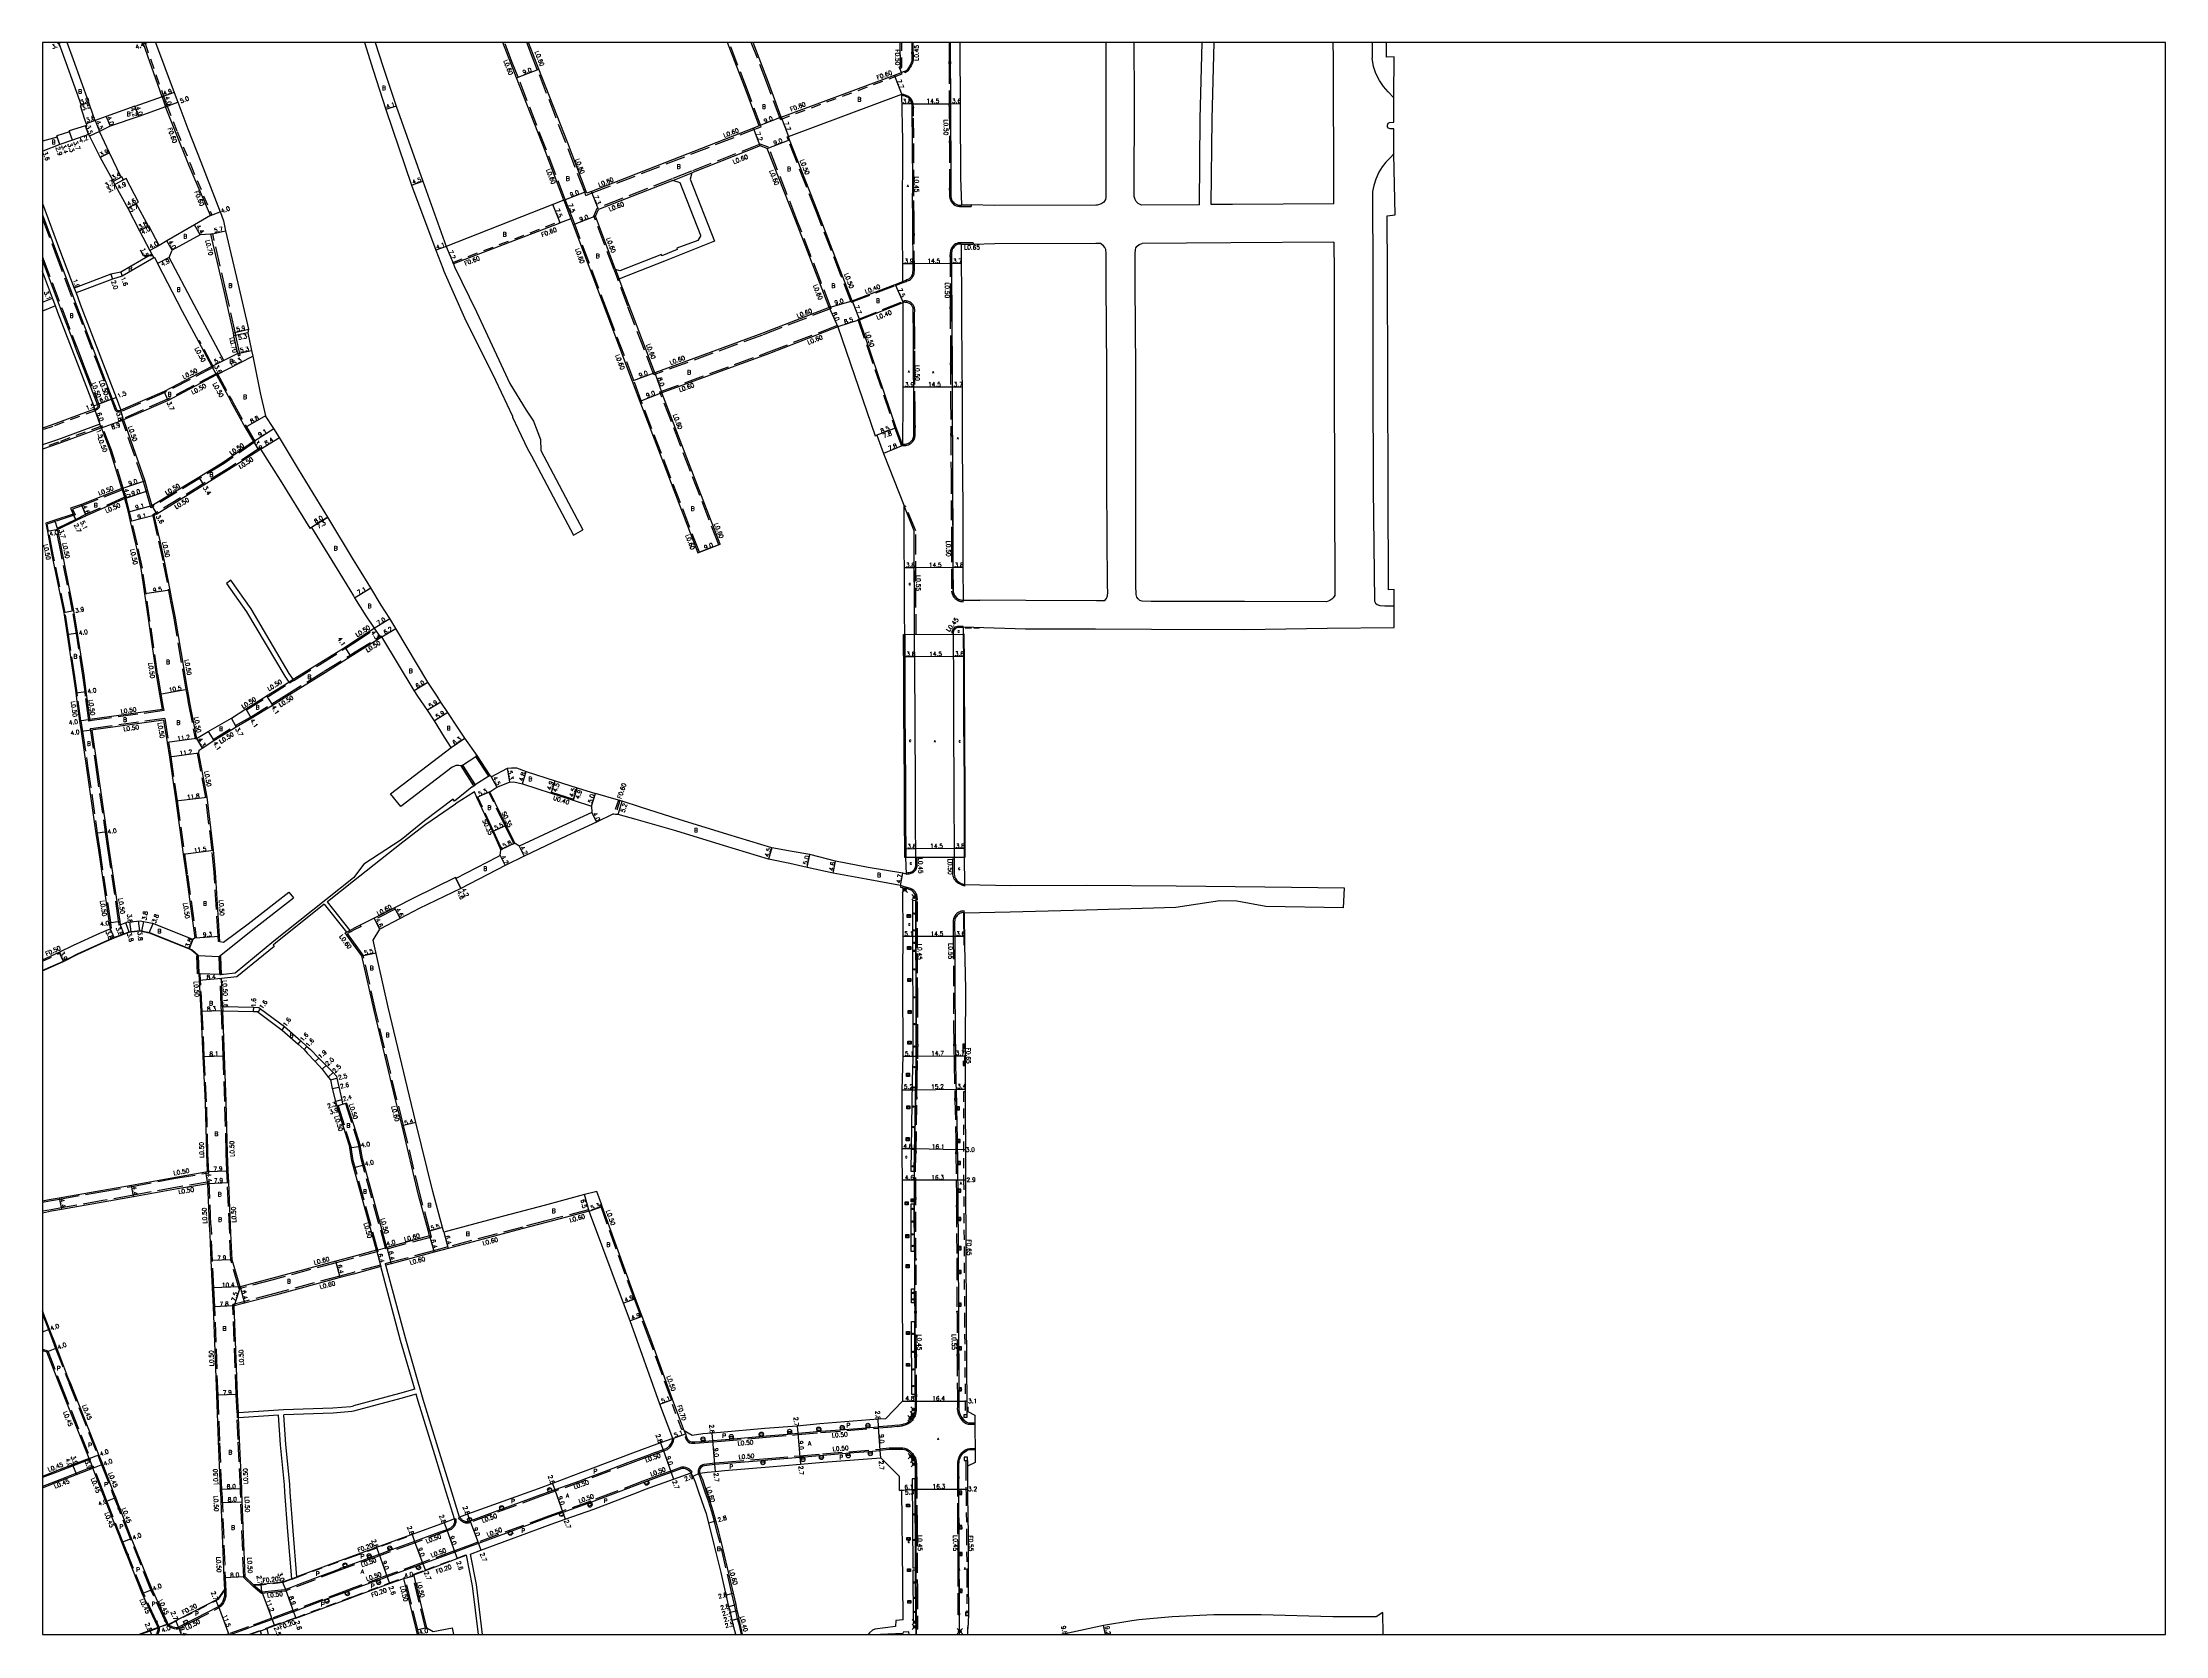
# Model space of a CAD drawing. Header units: metres. Extents: x -800 to 0, y -111000 to -110400.
import ezdxf

# ---------------------------------------------------------------- set-up
doc = ezdxf.new("R2010")
doc.units = ezdxf.units.M
doc.header["$LTSCALE"] = 2.5
doc.header["$PDMODE"] = 35
doc.header["$PDSIZE"] = 1
doc.linetypes.add('22320', pattern=[2.5, 1.5, -1])
doc.linetypes.add('22330', pattern=[4, 3, -1])
for name, color, linetype in [('2101000', 7, 'Continuous'), ('2101001', 8, 'Continuous'), ('2102000', 4, 'Continuous'), ('2102001', 191, 'Continuous'), ('2203000', 1, 'Continuous'), ('2213000', 3, 'Continuous'), ('2227000', 1, 'Continuous'), ('2227100', 7, 'Continuous'), ('2231000', 4, 'Continuous'), ('2232000', 120, '22320'), ('2233000', 120, '22330'), ('2233300', 150, '22330'), ('2235000', 4, 'Continuous'), ('2236000', 3, 'Continuous'), ('2236100', 7, 'Continuous'), ('2238000', 3, 'Continuous'), ('2239000', 3, 'Continuous'), ('6131000', 11, 'Continuous'), ('6132000', 60, '61320'), ('6165200', 100, 'Continuous'), ('9107000', 139, 'Continuous'), ('9201100', 215, 'Continuous'), ('9201500', 222, 'Continuous'), ('9201600', 215, 'Continuous'), ('9202100', 82, 'Continuous'), ('9202200', 82, 'Continuous'), ('9203500', 155, 'Continuous'), ('999', 7, 'Continuous')]:
    doc.layers.add(name, color=color, linetype=linetype)
doc.layers.add('9301100', color=1, linetype='Continuous', lineweight=30)
doc.styles.add('Dm_Anotation', font='txt.shx', dxfattribs={"bigfont": 'pscdm.shx'})
doc.linetypes.add('61320', pattern='A,0,[3,dmdr.shx,S=0.25,R=0,X=0,Y=0],1.5,[3,dmdr.shx,S=0.25,R=0,X=0,Y=0]', length=1.5)

# ---------------------------------------------------------------- blocks, each defined once
blk = doc.blocks.new('223800')
at = {"color": 0}
blk.add_circle((0, 0), 0.75, dxfattribs=at)
blk = doc.blocks.new('223900')
blk.add_lwpolyline([(-0.2, -0.4), (-0.4, -0.3), (-0.5, -0.3), (-0.5, -0.2), (-0.4, 0), (-0.5, 0.2), (-0.5, 0.3), (-0.4, 0.3), (-0.2, 0.4), (0, 0.5), (0, 0.5), (0, 0.5), (0.2, 0.4), (0.4, 0.3), (0.5, 0.3), (0.5, 0.2), (0.4, 0), (0.5, -0.2), (0.5, -0.3), (0.4, -0.3), (0.2, -0.4), (0, -0.5), (0, -0.5), (0, -0.5)], close=True)

msp = doc.modelspace()

# ---------------------------------------------------------------- linework, layer by layer
at = {"layer": '2101000'}
for points in [[(-793.94, -110400), (-793.85, -110400.24), (-791.16, -110407.51)], [(-780.15, -110429.37), (-780.79, -110427.73), (-782.54, -110422.61), (-788.34, -110406.48), (-790.65, -110400)], [(-754.95, -110420.48), (-761.92, -110400.52), (-762.11, -110400)], [(-757.42, -110400), (-750.35, -110418.79), (-748.93, -110422.48), (-745.22, -110432.52), (-740.28, -110445.01), (-733.02, -110463.77), (-732.51, -110465.06), (-731.84, -110467.23), (-730.97, -110470.99), (-726.42, -110490.72), (-722.32, -110508.05), (-722.64, -110509.46), (-721.21, -110516.08), (-720.77, -110518.22), (-717.91, -110532), (-715.93, -110540.75)], [(-678.61, -110400), (-675.39, -110410.48), (-670.66, -110425.26), (-660.92, -110453.72), (-651.74, -110478.27), (-649.15, -110485.07)], [(-674.6, -110400), (-671.58, -110409.26), (-666.74, -110424.04), (-656.68, -110452.22), (-647.9, -110476.83)], [(-603.54, -110459.41), (-610.61, -110440.85), (-621.36, -110413.28), (-623.51, -110407.76), (-626.58, -110400)], [(-594.89, -110456.83), (-595.13, -110456.22), (-602.21, -110437.63), (-612.97, -110410.01), (-615.12, -110404.49), (-616.9, -110400)], [(-529.99, -110431.46), (-534.89, -110418.21), (-541.9, -110400)], [(-521.6, -110428.2), (-526.47, -110415.03), (-532.26, -110400)], [(-476.31, -110411.29), (-476.91, -110409.81), (-477.18, -110409.27), (-476.73, -110409.04), (-476.75, -110400)], [(-454.31, -110400), (-454.03, -110451.03), (-453.69, -110461.16), (-450.07, -110461.16)], [(-791.16, -110407.51), (-785.38, -110423.58), (-785.85, -110423.74), (-784.17, -110428.96), (-783.51, -110430.68), (-783.3, -110431.19)], [(-521.6, -110428.2), (-478.95, -110412.28), (-476.31, -110411.29)], [(-754.95, -110420.48), (-765.15, -110424.13), (-765.22, -110423.94), (-775.98, -110427.85), (-780.15, -110429.37)], [(-518.92, -110435.42), (-476.22, -110419.48)], [(-475.84, -110490.06), (-475.99, -110466.77), (-475.85, -110437.12), (-476.22, -110419.48)], [(-783.3, -110431.19), (-783.82, -110431.37), (-789.98, -110433.31), (-789.84, -110433.69), (-794.56, -110435.21), (-794.4, -110435.68), (-800, -110437.21)], [(-753.61, -110424.25), (-763.74, -110427.87), (-774.54, -110431.58), (-778.51, -110433.56)], [(-736.74, -110465.22), (-744.69, -110446.49), (-749.81, -110433.72), (-753.61, -110424.25)], [(-529.99, -110431.46), (-532.12, -110432.29), (-593.14, -110456.15), (-594.89, -110456.83)], [(-782.64, -110434.67), (-788.73, -110436.79), (-793.43, -110438.41), (-799.9, -110440.91), (-800, -110440.94)], [(-782.64, -110434.67), (-782.3, -110435.37), (-778.22, -110443.38), (-773.67, -110451.79), (-773.05, -110452.95), (-767.87, -110462.48), (-763.44, -110470.98), (-759.57, -110478.39), (-758.79, -110479.8)], [(-756.06, -110476.46), (-759.9, -110469.11), (-760.08, -110469.2), (-764.65, -110460.67), (-763.86, -110460.23), (-768.41, -110451.22), (-769.47, -110451.79), (-770.09, -110450.63), (-770.36, -110450.77), (-774.73, -110441.65), (-778.51, -110433.56)], [(-529.5, -110439), (-555.25, -110449.11)], [(-503.58, -110499.89), (-507.26, -110490.35), (-516.27, -110467.01), (-526.86, -110439.92), (-529.5, -110439)], [(-494.94, -110497.37), (-498.66, -110487.65), (-507.86, -110463.81), (-518.47, -110436.65), (-518.92, -110435.42)], [(-562.53, -110451.97), (-590.47, -110462.94)], [(-800, -110460.73), (-793.52, -110478.01), (-788.02, -110492.63)], [(-603.54, -110459.41), (-607.71, -110461.02), (-647.9, -110476.83)], [(-584.05, -110485.53), (-591.59, -110465.51), (-590.47, -110462.94)], [(-736.74, -110465.22), (-742.73, -110468.7), (-753.16, -110474.77), (-756.06, -110476.46)], [(-600.87, -110466.42), (-604.97, -110468), (-605.08, -110468.04), (-645.15, -110483.48)], [(-600.87, -110466.42), (-600.01, -110468.68), (-587.35, -110502.28), (-577.75, -110527.6), (-574.96, -110535.27), (-563.76, -110564.43), (-553, -110592.35)], [(-758.79, -110479.8), (-770.45, -110486.6)], [(-752.31, -110481), (-751.16, -110478.24)], [(-740.52, -110472.5), (-751.16, -110478.24)], [(-726.4, -110517.17), (-727.83, -110510.53), (-728.06, -110509.38), (-731.46, -110494.24), (-736.53, -110472.27), (-740.52, -110472.5)], [(-449.31, -110476.15), (-453.82, -110476.14), (-453.51, -110524.32), (-453.49, -110529.86), (-453.42, -110553.58), (-453.22, -110574.58), (-453.14, -110597.89), (-453.08, -110610.22), (-446.82, -110610.19)], [(-796.23, -110496.37), (-800, -110486.34)], [(-774.24, -110487.27), (-788.02, -110492.63)], [(-757.84, -110480.97), (-758.07, -110481.11), (-769.91, -110488.1), (-773.61, -110489.17), (-787.35, -110494.41)], [(-770.45, -110486.6), (-774.24, -110487.27)], [(-757.84, -110480.97), (-756.64, -110483.29), (-747.38, -110501.26), (-741.26, -110512.69), (-736.19, -110522.16)], [(-731.66, -110519.8), (-742.87, -110498.89), (-752.31, -110481)], [(-787.35, -110494.41), (-785.78, -110498.58), (-777.73, -110519.52), (-772.28, -110533.74), (-770.42, -110538.61)], [(-569.29, -110524.52), (-578.91, -110499.16), (-582.66, -110489.22)], [(-494.94, -110497.37), (-478.7, -110491.16), (-475.84, -110490.06)], [(-800, -110497.83), (-796.23, -110496.37)], [(-795.14, -110499.27), (-800, -110501.21)], [(-780.23, -110538.17), (-780.69, -110536.96), (-785.83, -110523.54), (-794.22, -110501.71), (-795.14, -110499.27)], [(-503.58, -110499.89), (-528.88, -110509.69), (-569.29, -110524.52)], [(-492.16, -110504.56), (-475.7, -110498.04)], [(-475.83, -110551.83), (-475.66, -110534.26), (-475.7, -110498.04)], [(-500.25, -110507.16), (-526.05, -110517.18), (-566.56, -110532.04)], [(-500.25, -110507.16), (-486.27, -110548.24), (-485.62, -110548), (-483.03, -110554.84), (-475.34, -110574.62)], [(-475.83, -110551.83), (-478.33, -110545.21), (-492.16, -110504.56)], [(-726.4, -110517.17), (-731.66, -110519.8)], [(-736.19, -110522.16), (-754.15, -110531.49), (-770.42, -110538.61)], [(-734.36, -110525.26), (-752.66, -110534.88), (-769.42, -110542.27)], [(-734.36, -110525.26), (-730.05, -110533.35), (-728.99, -110535.34), (-728.86, -110535.59), (-723.6, -110545.07), (-720.51, -110550.41)], [(-544.6, -110589.11), (-555.28, -110561.41), (-566.56, -110532.04)], [(-780.23, -110538.17), (-780.41, -110538.23), (-796.29, -110544.12), (-800, -110545.36)], [(-769.42, -110542.27), (-761.48, -110565.26), (-760.4, -110568.99), (-758.83, -110574.64)], [(-692.45, -110578.92), (-703.46, -110560.85), (-710.71, -110548.92), (-712.85, -110545.5), (-715.93, -110540.75)], [(-777.8, -110545.27), (-793.81, -110551.19), (-800, -110553.27)], [(-770.03, -110568.06), (-774.47, -110553.76), (-777.8, -110545.27)], [(-720.51, -110550.41), (-731.86, -110558.23), (-741.06, -110563.94), (-758.83, -110574.64)], [(-717.87, -110553.32), (-718.46, -110553.73), (-729.92, -110561.04), (-739.24, -110566.81), (-756.95, -110577.71), (-757.98, -110578.32)], [(-717.87, -110553.32), (-710.49, -110564.89), (-699.28, -110583.09), (-698.68, -110582.73), (-686.96, -110601.81), (-682.81, -110608.58)], [(-770.03, -110568.06), (-785.28, -110574.13), (-789.39, -110575.55), (-788.38, -110577.72), (-795.32, -110580.01), (-798.78, -110581.14)], [(-768.91, -110571.9), (-783.53, -110578.39), (-787.24, -110580.17), (-794.23, -110583.54)], [(-755.67, -110646.32), (-755.8, -110645.54), (-757.08, -110638.13), (-759.98, -110618), (-761.39, -110607.81), (-762.85, -110598.2), (-764.74, -110589.44), (-766.82, -110580.47), (-767.63, -110576.96), (-768.91, -110571.9)], [(-475.12, -110615.37), (-475.34, -110574.62)], [(-798.78, -110581.14), (-798.16, -110584.31), (-796.43, -110593.16), (-791.95, -110615), (-790.69, -110623.24), (-788.27, -110639.04), (-787.44, -110645.15), (-787.28, -110646.32)], [(-783.25, -110646.32), (-783.48, -110644.61), (-784.32, -110638.43), (-786.74, -110622.64), (-788.13, -110614.23), (-792.49, -110592.48), (-794.23, -110583.54)], [(-757.98, -110578.32), (-755.77, -110587.8), (-753.97, -110596.09), (-751.99, -110606.45), (-751.46, -110609.18), (-751.08, -110611.2), (-750.11, -110616.26), (-746.76, -110636.17), (-745.46, -110643.75), (-745.02, -110646.32)], [(-682.81, -110594.94), (-692.45, -110578.92)], [(-651.29, -110646.32), (-654.8, -110641.07), (-666.84, -110620.86), (-669.07, -110617.08), (-672.36, -110612.02), (-676.32, -110605.58), (-680.95, -110598.03), (-682.81, -110594.94)], [(-682.81, -110608.58), (-682.37, -110609.29), (-678.18, -110616.1), (-675.04, -110620.73)], [(-474.4, -110713.38), (-474.7, -110707.15), (-474.78, -110691.11), (-474.84, -110679.19), (-474.88, -110665.1), (-475.01, -110652.08), (-475.06, -110639.02), (-475.11, -110623.14), (-475.12, -110615.37)], [(-682.81, -110625.76), (-675.04, -110620.73)], [(-449.19, -110620.37), (-453.13, -110620.5), (-453.05, -110622.97), (-453.04, -110623.32), (-452.98, -110633.52), (-452.92, -110644.64), (-452.88, -110655.92), (-452.85, -110667.46), (-452.73, -110678.14), (-452.67, -110689.69), (-452.68, -110698.99), (-452.66, -110706.86), (-452.66, -110707.02), (-452.61, -110717.43)], [(-707.92, -110646.32), (-693.53, -110637.39), (-683.82, -110631.31), (-682.81, -110630.67)], [(-705.48, -110639.98), (-695.75, -110633.94), (-686, -110627.83), (-682.81, -110625.76)], [(-682.81, -110630.67), (-672.63, -110624.29), (-672.18, -110624.01)], [(-658.6, -110646.32), (-659.91, -110644.22), (-672.18, -110624.01)], [(-787.28, -110646.32), (-786, -110655.76), (-785.4, -110659.68), (-783.38, -110673.49), (-779.83, -110698.1), (-778.92, -110704.41), (-774.83, -110731.9), (-774.53, -110733.97)], [(-782.04, -110655.15), (-782.13, -110654.54), (-783.25, -110646.32)], [(-754.78, -110651.38), (-754.92, -110650.68), (-755.67, -110646.32)], [(-745.02, -110646.32), (-744.59, -110648.79), (-741.95, -110662.24)], [(-741.95, -110662.24), (-737.62, -110659.64), (-728.78, -110654.63), (-723.42, -110651.11), (-715.7, -110646.32)], [(-740.93, -110666.64), (-739.76, -110665.94), (-735.37, -110663.07), (-726.95, -110657.85), (-721.33, -110654.64), (-713.37, -110649.7), (-707.92, -110646.32)], [(-715.7, -110646.32), (-715.53, -110646.21), (-707.18, -110641.03)], [(-646.01, -110665.72), (-648.53, -110661.76), (-652.27, -110655.69), (-654.93, -110651.67), (-658.6, -110646.32)], [(-636.65, -110669.05), (-636.15, -110668.72), (-640.83, -110662.14), (-643.67, -110658.02), (-647.29, -110652.54), (-649.92, -110648.55), (-651.29, -110646.32)], [(-754.36, -110655.35), (-753.05, -110663.75), (-752.18, -110669.33), (-749.72, -110685.84), (-746.98, -110705.9), (-745.9, -110713.7), (-742.55, -110737.36)], [(-781.44, -110659.1), (-779.4, -110673.05), (-775.87, -110697.53), (-774.98, -110703.73), (-770.88, -110731.31), (-770.7, -110732.51)], [(-733.12, -110738.81), (-733.27, -110736.75), (-734.82, -110712.65), (-735.58, -110704.43), (-738, -110684.41), (-741.08, -110667.81), (-740.93, -110666.64)], [(-631.85, -110676.54), (-636.65, -110669.05)], [(-637.4, -110680.1), (-636.9, -110679.78), (-641.7, -110672.29), (-642.21, -110672.61)], [(-631.85, -110676.54), (-631.34, -110676.22), (-630.94, -110676.76), (-624.76, -110673.42), (-623.22, -110673.32), (-621.34, -110673.41), (-617.68, -110674.75), (-606.85, -110678.25), (-598.52, -110680.89), (-591.65, -110682.97)], [(-620.36, -110702.89), (-622, -110701.75), (-622.28, -110701.19), (-625.33, -110695.11), (-631.43, -110682.39), (-628.78, -110680.7), (-624.06, -110678.71), (-622.38, -110678.59), (-619.1, -110679.33), (-608.33, -110682.92)], [(-638.11, -110680.55), (-637.4, -110680.1)], [(-627.52, -110706.43), (-627.23, -110704.25), (-627.49, -110703.68), (-630.33, -110697.39), (-636.27, -110684.55), (-637.26, -110682.41)], [(-593.13, -110687.74), (-592.97, -110690.24), (-603.98, -110695.26), (-620.36, -110702.89)], [(-608.21, -110682.54), (-608.33, -110682.92)], [(-608.21, -110682.54), (-599.85, -110685.19)], [(-599.85, -110685.19), (-599.97, -110685.57)], [(-599.97, -110685.57), (-593.13, -110687.74)], [(-474.4, -110713.38), (-475.85, -110713.11), (-488.85, -110710.88), (-501.15, -110708.55), (-510.81, -110705.99), (-517.5, -110704.87), (-525.16, -110703.45), (-541.73, -110698.47), (-560.08, -110692.82), (-574.68, -110688.24), (-581.54, -110685.97), (-582.42, -110685.71), (-582.99, -110685.53), (-591.65, -110682.97)], [(-583.08, -110690.94), (-584.1, -110690.9), (-584.72, -110690.87), (-585.08, -110690.85), (-591.25, -110693.85), (-602.36, -110698.92), (-618.43, -110706.62), (-625.66, -110710.2), (-642.35, -110718.78), (-658, -110726.41), (-665.21, -110730.17), (-672.93, -110734.14)], [(-476.73, -110717.73), (-489.62, -110715.32), (-502.05, -110713.06), (-511.91, -110710.87), (-518.34, -110709.44), (-526.44, -110707.77), (-543.06, -110702.77), (-561.36, -110697.13), (-576.31, -110692.83), (-583.08, -110690.94)], [(-627.52, -110706.43), (-628.66, -110706.99), (-644.19, -110715.01), (-644.37, -110714.65), (-660.24, -110722.44), (-667.33, -110726.09)], [(-476.73, -110717.73), (-476.71, -110718.34), (-475.86, -110718.53), (-475.96, -110721.72), (-475.85, -110734.29), (-475.94, -110752.76), (-475.75, -110782.06), (-476.12, -110794.66), (-475.93, -110912.05)], [(-309.43, -110718.72), (-339.37, -110718.28), (-372.85, -110717.89), (-406.56, -110717.68), (-435.06, -110717.78), (-452.61, -110717.43)], [(-667.33, -110726.09), (-674.99, -110730.03)], [(-309.81, -110726.14), (-339.03, -110725.58), (-349.91, -110723.59), (-356.39, -110723.46), (-372.98, -110725.97), (-406.71, -110726.94), (-435.3, -110727.71), (-452.69, -110728.14)], [(-800, -110745.72), (-793.73, -110742.77), (-788.29, -110740.15), (-778.35, -110735.64), (-774.53, -110733.97)], [(-773.01, -110737.45), (-767.3, -110735.29), (-763.34, -110734.8), (-759.73, -110735.54)], [(-770.7, -110732.51), (-768.21, -110731.57), (-763.19, -110730.96), (-758.63, -110731.88)], [(-759.73, -110735.54), (-744.76, -110741.52), (-743.66, -110742.11), (-741.34, -110744.13), (-741.08, -110750.92), (-740.89, -110753.44), (-740.34, -110765.22), (-739.51, -110782.14), (-738.67, -110799.29), (-738.17, -110818.81), (-737.88, -110825.54)], [(-742.55, -110737.36), (-743.35, -110738), (-758.63, -110731.88)], [(-682.81, -110739.94), (-686, -110735.57), (-685.48, -110735.29)], [(-684.17, -110734.6), (-682.81, -110733.88)], [(-674.99, -110730.03), (-680.23, -110732.61), (-682.81, -110733.88)], [(-675.37, -110738.27), (-672.93, -110734.14)], [(-452.69, -110728.14), (-452.6, -110740.21), (-452.25, -110756.61), (-452.28, -110777.56), (-452.35, -110790.19), (-452.22, -110828.7), (-451.92, -110880.55), (-451.63, -110914.25), (-451.32, -110914.23), (-451.29, -110915.98), (-448.71, -110917.33), (-448.52, -110935.2), (-451.46, -110936.59), (-451.45, -110938.24), (-451.42, -110947.69), (-451.24, -110962.54), (-451.15, -110978.46), (-451.02, -110993.15), (-451.19, -110994.41), (-451.13, -110996.41), (-451.32, -110996.4), (-451.45, -110999.11), (-451.44, -111000)], [(-800, -110749.89), (-798.86, -110749.38), (-792.06, -110746.29), (-786.71, -110743.61), (-776.75, -110739.09), (-773.01, -110737.45)], [(-654.11, -110849.75), (-654.58, -110848.04), (-658.27, -110834.45), (-664.52, -110808.33), (-667.01, -110798.47), (-675.07, -110764.79), (-679.68, -110744.22), (-682.81, -110739.94)], [(-648.8, -110848.31), (-649.27, -110846.6), (-652.95, -110833.07), (-659.27, -110807.05), (-661.69, -110797.09), (-669.71, -110763.57), (-675.37, -110738.27)], [(-733.42, -110744.43), (-733.16, -110751.23), (-732.66, -110751.21)], [(-732.11, -110763.27), (-732.12, -110762.96), (-732.52, -110752.81)], [(-732.11, -110763.27), (-720.38, -110763.6), (-718.51, -110763.65), (-717.79, -110764.17), (-708.75, -110770.85), (-702.65, -110776.27), (-700.32, -110778.37), (-699.04, -110779.56), (-695.87, -110782.72), (-693.15, -110785.59), (-690.49, -110788.17), (-689.18, -110789.6)], [(-732.05, -110764.87), (-720.42, -110765.2), (-719.04, -110765.24), (-718.72, -110765.47), (-709.66, -110772.16), (-703.71, -110777.47), (-701.39, -110779.56), (-700.21, -110780.83), (-697.24, -110784.04), (-694.64, -110786.91), (-692.29, -110789.9), (-691.45, -110790.91), (-690.84, -110794.21), (-689.58, -110799.13), (-689.09, -110800.86), (-684.56, -110815.35), (-684.18, -110816.57)], [(-728.56, -110858.77), (-728.96, -110848.67), (-729.79, -110829.62), (-729.98, -110825.19), (-730.27, -110818.53), (-730.77, -110799.05), (-731.42, -110781.84), (-732.05, -110764.87)], [(-689.18, -110789.6), (-689.02, -110790.34), (-687.25, -110798.53), (-686.9, -110800.16), (-685.38, -110799.68), (-682.81, -110807.73)], [(-682.81, -110807.73), (-680.27, -110815.7)], [(-670.24, -110854.11), (-679.46, -110820.59), (-680.27, -110815.7)], [(-674.1, -110855.15), (-683.38, -110821.45), (-684.18, -110816.57)], [(-800, -110836.53), (-797.44, -110836.04), (-793.68, -110835.35), (-778.05, -110832.65), (-766.45, -110830.59), (-749.91, -110827.56), (-738.41, -110825.63), (-737.88, -110825.54)], [(-800, -110841), (-796.6, -110840.36), (-792.78, -110839.66), (-777.14, -110836.95), (-765.66, -110834.92), (-749.14, -110831.89), (-737.68, -110829.97)], [(-732.88, -110946.32), (-732.93, -110945.21), (-733.65, -110927.13), (-734.35, -110909.82), (-735.52, -110876.47), (-735.95, -110869.36), (-736.45, -110859.08), (-736.84, -110849.25), (-737, -110845.61), (-737.68, -110829.97)], [(-591.15, -110832.98), (-591.64, -110833.1), (-595.72, -110834.19), (-610.93, -110838.24), (-628.63, -110842.95), (-648.8, -110848.31)], [(-558.18, -110923.19), (-558.44, -110922.47), (-562.56, -110911.41), (-570.74, -110888.7), (-573.98, -110880.12), (-576.5, -110873.43), (-589.06, -110838.68), (-589.37, -110837.83), (-591.15, -110832.98)], [(-594.04, -110840.47), (-610.21, -110844.67), (-618.9, -110846.98), (-647.15, -110854.5), (-652.44, -110855.93), (-668.58, -110860.28), (-670.65, -110860.84)], [(-562.53, -110926.11), (-567.34, -110913.19), (-578.59, -110881.77), (-581.1, -110875.11), (-593.5, -110841.83), (-594.04, -110840.47)], [(-674.1, -110855.15), (-682.81, -110857.49)], [(-654.11, -110849.75), (-670.24, -110854.11)], [(-725.56, -110868.96), (-728.56, -110858.77)], [(-682.81, -110857.49), (-689.44, -110859.28), (-713.74, -110865.8), (-725.56, -110868.96)], [(-672.44, -110861.33), (-682.81, -110864.12)], [(-682.81, -110864.12), (-687.78, -110865.46), (-712.24, -110872.03), (-723.91, -110875.14), (-727.72, -110876.14)], [(-773.2, -110946.32), (-777.3, -110935.83), (-778.72, -110932.2), (-789.61, -110904.91), (-789.67, -110904.77), (-790.38, -110902.94), (-794.62, -110891.97), (-795.65, -110889.3), (-796.45, -110887.22), (-797.35, -110884.89), (-800, -110878.04)], [(-726.18, -110916.35), (-726.46, -110909.5), (-727.72, -110876.14)], [(-800, -110892.92), (-798.35, -110893.41)], [(-782.44, -110933.66), (-793.36, -110906.32), (-798.35, -110893.41)], [(-724.87, -110946.32), (-724.93, -110944.9), (-725.77, -110926.49), (-726.1, -110918.35)], [(-475.93, -110912.05), (-482.36, -110918.64), (-485.15, -110918.87), (-507.1, -110920.61), (-515.65, -110921.44), (-527.77, -110922.39), (-544.55, -110923.8), (-547.63, -110924.06), (-551.12, -110924.38), (-555.15, -110924.95), (-558.18, -110923.19)], [(-562.53, -110926.11), (-567.09, -110927.76), (-570.83, -110929.12), (-577.72, -110931.63), (-597.27, -110939.08), (-607.79, -110943), (-613.22, -110945.05), (-616.75, -110946.32)], [(-782.44, -110933.66), (-788.62, -110936), (-794.73, -110938.32), (-800, -110940.38)], [(-552.29, -110939.19), (-549.47, -110938.79), (-546.38, -110938.51), (-542.95, -110938.22), (-526.15, -110936.8), (-514.42, -110935.79), (-505.82, -110935.05), (-484.15, -110933.33)], [(-484.15, -110933.33), (-477.02, -110940.43)], [(-800, -110944.68), (-793.28, -110942.04), (-787.18, -110939.73), (-787.21, -110939.64), (-781.02, -110937.29)], [(-777.5, -110946.32), (-781.02, -110937.29)], [(-575.55, -110946.32), (-572.72, -110945.24), (-565.72, -110942.69), (-562.16, -110941.4), (-555.6, -110939.03)], [(-552.63, -110946.32), (-553.91, -110942.6), (-554.3, -110941.69), (-555.6, -110939.03)], [(-549.6, -110946.32), (-551.2, -110941.56), (-551.65, -110940.49), (-552.29, -110939.19)], [(-475.68, -110994.49), (-475.75, -110979.98), (-476.23, -110945.61), (-477.11, -110945.67), (-477.02, -110940.43)], [(-756.43, -110997.37), (-757.29, -110995.54), (-757.54, -110994.99), (-762.39, -110984.55), (-768.13, -110970.19), (-768.35, -110969.63), (-770.12, -110965.2), (-776.12, -110949.85), (-777.5, -110946.32)], [(-752.59, -110996.15), (-753.17, -110994.92), (-753.42, -110994.38), (-758.47, -110983.5), (-758.72, -110982.96), (-766.39, -110963.75), (-770.74, -110952.63), (-770.96, -110952.07), (-772.39, -110948.39), (-773.2, -110946.32)], [(-732.88, -110946.32), (-731.65, -110978.61), (-731.4, -110983.11)], [(-720.53, -110981.23), (-723.65, -110978.27), (-724.87, -110946.32)], [(-616.75, -110946.32), (-639.83, -110954.62), (-642.84, -110955.7)], [(-638.67, -110969.66), (-634.79, -110968.21), (-608.28, -110958.34), (-603.03, -110956.49), (-592.29, -110952.7), (-575.55, -110946.32)], [(-539.45, -110997.15), (-540.07, -110994.58), (-540.79, -110991.57), (-541.32, -110989.37), (-542.35, -110985.08), (-544.27, -110976.6), (-546.9, -110966.02), (-548.4, -110959.89), (-549.83, -110954.55), (-550.65, -110952.06), (-552.63, -110946.32)], [(-537.66, -110993.91), (-537.47, -110993.86), (-538.18, -110990.9), (-538.6, -110988.7), (-539.63, -110984.43), (-544.09, -110965.32), (-545.14, -110961.32), (-546.23, -110957.17), (-547.24, -110953.53), (-548.52, -110949.5), (-549.6, -110946.32)], [(-644.72, -110956.39), (-648.65, -110957.84), (-660.71, -110962.26), (-662.87, -110963.05), (-674.14, -110967.18), (-682.81, -110970.36)], [(-682.81, -110970.36), (-688.97, -110972.62), (-704.11, -110978.23)], [(-660.05, -110977.46), (-655.66, -110975.85), (-643.7, -110971.35), (-640.36, -110970.11)], [(-752.59, -110996.15), (-733.8, -110986.47), (-731.4, -110983.11)], [(-706.06, -110978.95), (-709.5, -110980.22), (-717.58, -110981.15), (-720.53, -110981.23)], [(-682.81, -110985.8), (-669.18, -110980.7), (-663.83, -110978.85)], [(-658.67, -111000), (-659.02, -110998.39), (-663.83, -110978.85)], [(-655.14, -110997.43), (-659.94, -110977.89), (-660.05, -110977.46)], [(-704.5, -110993.83), (-700.81, -110992.47), (-697.76, -110991.34), (-684.06, -110986.27), (-682.81, -110985.8)], [(-756.43, -110997.37), (-759.57, -110998.51), (-763.59, -111000)], [(-717.82, -110998.62), (-721.57, -111000)], [(-704.5, -110993.83), (-712.56, -110996.69), (-715.35, -110997.71)], [(-538.72, -111000), (-539.45, -110997.15)], [(-536.16, -111000), (-537.02, -110996.47), (-537.66, -110993.91)], [(-473.46, -111000), (-473.49, -110998.94), (-475.66, -110999.03)], [(-389.45, -110994.79), (-400.2, -110996.56), (-414.68, -110999.66), (-416.03, -111000)]]:
    msp.add_lwpolyline(points, dxfattribs=at)
at = {"layer": '2101001'}
for points in [[(-544.6, -110589.11), (-545.16, -110589.33), (-552.44, -110592.13), (-553, -110592.35)], [(-309.81, -110726.14), (-309.43, -110718.72)]]:
    msp.add_lwpolyline(points, dxfattribs=at)
at = {"layer": '2102000'}
for points in [[(-399.32, -110400), (-399.26, -110421.59), (-399.35, -110458.33), (-399.48, -110459.23), (-400.03, -110460.16), (-400.8, -110460.71), (-401.65, -110461.09), (-402.55, -110461.31)], [(-364.06, -110461.13), (-385.89, -110461.3), (-387.14, -110460.67), (-387.86, -110459.99), (-388.29, -110459.14), (-388.58, -110458.08), (-388.66, -110457.15), (-388.57, -110421.07), (-388.63, -110400)], [(-364.06, -110461.13), (-363.79, -110428.78), (-363, -110400)], [(-359.56, -110461.09), (-359.29, -110428.84), (-358.5, -110400)], [(-313.37, -110460.76), (-313.38, -110457.6), (-313.58, -110405.9), (-313.59, -110400)], [(-290.76, -110420.82), (-290.76, -110420.37), (-290.71, -110405.4), (-293.53, -110405.55), (-293.54, -110400)], [(-290.78, -110430.08), (-290.76, -110420.82)], [(-290.79, -110432.59), (-292.22, -110432.57), (-292.85, -110432.27), (-293.15, -110431.79), (-293.15, -110431.1), (-292.9, -110430.47), (-292.45, -110430.11), (-290.78, -110430.08)], [(-290.81, -110442.02), (-290.79, -110432.59)], [(-449.19, -110620.37), (-429.64, -110621.01), (-403.19, -110621.01), (-382.08, -110621.07), (-347.07, -110621.24), (-315.88, -110620.72), (-290.64, -110620.49), (-290.66, -110612.3), (-290.68, -110606.12), (-292.75, -110606.22), (-292.86, -110568.18), (-293.06, -110526.26), (-293.22, -110486.52), (-293.32, -110465.3), (-290.29, -110464.99), (-290.81, -110442.07), (-290.81, -110442.02)], [(-555.25, -110449.11), (-555.96, -110451.55), (-546.79, -110474.9), (-550.55, -110476.35), (-559.9, -110480.1), (-565.56, -110482.46), (-581.26, -110488.61), (-582.66, -110489.22)], [(-551.95, -110472.78), (-559.76, -110452.89), (-562.53, -110451.97)], [(-402.55, -110461.31), (-403.14, -110461.31), (-441.12, -110461.39), (-450.07, -110461.16)], [(-313.37, -110460.76), (-351.62, -110461.03), (-359.56, -110461.09)], [(-551.95, -110472.78), (-553.04, -110474.68), (-560.92, -110477.56), (-560.81, -110477.99), (-566.57, -110480.43), (-566.78, -110479.96), (-582.48, -110486.11), (-584.05, -110485.53)], [(-401.3, -110475.81), (-403.12, -110475.81), (-441.13, -110475.89), (-449.31, -110476.15)], [(-399.77, -110610.48), (-399.07, -110609.49), (-398.73, -110608.51), (-398.56, -110607.11), (-398.63, -110604.71), (-398.95, -110566.59), (-398.92, -110523.42), (-399.13, -110491.1), (-399.14, -110479.52), (-399.36, -110478.07), (-399.69, -110477.26), (-400.16, -110476.67), (-401.3, -110475.81)], [(-313.35, -110475.26), (-313.33, -110486.63), (-313.27, -110526.11), (-313.13, -110568.17), (-313.03, -110608.26), (-313.08, -110608.42), (-313.68, -110609.31), (-314.1, -110609.81), (-314.91, -110610.32), (-316.15, -110610.85), (-347.07, -110610.69), (-382.17, -110610.63), (-385.63, -110610.6), (-386.49, -110610.26), (-387.17, -110609.7), (-387.59, -110609.02), (-387.84, -110608.09), (-387.96, -110604.69), (-388.02, -110566.57), (-387.99, -110523.36), (-388.2, -110491.02), (-388.21, -110479.52), (-388.17, -110478.14), (-388, -110477.4), (-387.48, -110476.72), (-386.72, -110476.12), (-385.66, -110475.8)], [(-313.35, -110475.26), (-352.15, -110475.54), (-385.66, -110475.8)], [(-649.15, -110485.07), (-648.75, -110486.13), (-641, -110503.75), (-629.29, -110527.25), (-622.91, -110540.77), (-622.93, -110541.22), (-620.8, -110545.69), (-617.26, -110553.18), (-615.75, -110555.81), (-605.3, -110575.45), (-599.85, -110585.69)], [(-645.15, -110483.48), (-644.74, -110484.53), (-636.41, -110501.55), (-623.84, -110528.54), (-617.7, -110538.59), (-614.92, -110542.67), (-612.35, -110549.64), (-612.23, -110553.8), (-601.79, -110573.44), (-596.33, -110583.68)], [(-705.48, -110639.98), (-707.03, -110637.77), (-721.41, -110613.45), (-729.03, -110602.67), (-730.62, -110603.89), (-723.09, -110614.54), (-708.71, -110638.85), (-707.18, -110641.03)], [(-399.77, -110610.48), (-402.79, -110610.45), (-429.44, -110610.25), (-446.82, -110610.19)], [(-754.78, -110651.38), (-781.31, -110655.05), (-782.04, -110655.15)], [(-754.36, -110655.35), (-780.76, -110659.01), (-781.44, -110659.1)], [(-668.81, -110683.19), (-646.01, -110665.72)], [(-642.21, -110672.61), (-643.16, -110672.46), (-644.08, -110672.48), (-644.26, -110672.52), (-645.25, -110672.92), (-645.58, -110673.11), (-664.91, -110687.87)], [(-638.11, -110680.55), (-644.71, -110685.91), (-645.3, -110685.14), (-656.08, -110693.35), (-664.85, -110700.5), (-678.87, -110709.69), (-682.81, -110714.85)], [(-682.81, -110716), (-677.97, -110712.17), (-664.26, -110701.29), (-655.58, -110694.63), (-644.34, -110686.92)], [(-637.26, -110682.41), (-644.34, -110686.92)], [(-682.81, -110714.85), (-693.26, -110723.13), (-712.77, -110738.7), (-727.34, -110750.71), (-731.73, -110751.21), (-732.66, -110751.21)], [(-692.7, -110723.83), (-692.6, -110723.75), (-682.81, -110716)], [(-733.42, -110744.43), (-720.78, -110734.31), (-705.39, -110722.38)], [(-733.12, -110738.81), (-731.75, -110739.1), (-722.54, -110732.13), (-707.11, -110720.17)], [(-693.83, -110724.74), (-712.24, -110739.42), (-713.07, -110740.2), (-712.66, -110740.64), (-726.73, -110752.15), (-732.52, -110752.81)], [(-693.83, -110724.74), (-685.48, -110735.29)], [(-692.7, -110723.83), (-684.17, -110734.6)], [(-659.73, -110907.47), (-665.04, -110889.13), (-672.44, -110861.33)], [(-645.73, -110946.32), (-650.35, -110931.36), (-656.5, -110911.44), (-663.11, -110888.62), (-670.65, -110860.84)], [(-659.73, -110907.47), (-665.51, -110909.12), (-682.81, -110913.74)], [(-659.17, -110909.39), (-665.01, -110911.06), (-682.81, -110915.81)], [(-647.82, -110946.32), (-652.15, -110932.29), (-658.41, -110912.02), (-659.17, -110909.39)], [(-726.18, -110916.35), (-709.22, -110915.2), (-690.6, -110914.57), (-683.76, -110913.99), (-682.81, -110913.74)], [(-708.64, -110946.32), (-708.85, -110943.51), (-710.25, -110928.53), (-711.07, -110917.32), (-726.1, -110918.35)], [(-682.81, -110915.81), (-683.41, -110915.97), (-690.48, -110916.57), (-709.07, -110917.19)], [(-706.63, -110946.32), (-706.85, -110943.33), (-708.25, -110928.39), (-709.07, -110917.19)], [(-706.06, -110978.95), (-707.53, -110961.13), (-708.64, -110946.32)], [(-704.11, -110978.23), (-705.54, -110960.94), (-706.63, -110946.32)], [(-644.72, -110956.39), (-647.82, -110946.32)], [(-642.84, -110955.7), (-645.73, -110946.32)], [(-640.36, -110970.11), (-638.11, -110981.6), (-635.87, -111000)], [(-634.13, -111000), (-636.42, -110981.14), (-638.67, -110969.66)], [(-294.99, -110991.63), (-297.44, -110993.3), (-313.78, -110993.31), (-340.84, -110992.6), (-358.63, -110992.6), (-374.31, -110993.35), (-386.88, -110994.45), (-389.45, -110994.79)], [(-294.86, -111000), (-294.99, -110991.63)], [(-717.5, -111000), (-717.82, -110998.62)], [(-714.82, -111000), (-715.35, -110997.71)], [(-655.14, -110997.43), (-652.73, -110998.81), (-645.43, -110997.47)], [(-475.68, -110994.49), (-478.38, -110994.73), (-478.62, -110996.97), (-486.32, -110998), (-487.22, -110998.35), (-488.32, -110999.34), (-488.87, -111000)], [(-475.66, -110999.03), (-475.81, -110999.57), (-484.22, -111000)]]:
    msp.add_lwpolyline(points, dxfattribs=at)
at = {"layer": '2102001'}
for points in [[(-599.85, -110585.69), (-596.33, -110583.68)], [(-664.91, -110687.87), (-668.81, -110683.19)], [(-707.11, -110720.17), (-705.39, -110722.38)], [(-644.98, -111000), (-645.43, -110997.47)]]:
    msp.add_lwpolyline(points, dxfattribs=at)
at = {"layer": '2203000'}
for points in [[(-475.09, -110707.16), (-475.18, -110691.09), (-475.22, -110679.19), (-475.29, -110665.11), (-475.42, -110652.08), (-475.43, -110639.01), (-475.52, -110623.14), (-475.11, -110623.14), (-475.06, -110639.02), (-475.01, -110652.08), (-474.88, -110665.1), (-474.84, -110679.19), (-474.78, -110691.11), (-474.7, -110707.15)], [(-453.05, -110622.97), (-453.04, -110623.32), (-452.98, -110633.52), (-452.92, -110644.64), (-452.88, -110655.92), (-452.85, -110667.46), (-452.73, -110678.14), (-452.67, -110689.69), (-452.68, -110698.99), (-452.66, -110706.86), (-452.66, -110707.02), (-452.61, -110707.02), (-452.26, -110707.02), (-452.26, -110706.86), (-452.28, -110698.99), (-452.28, -110689.68), (-452.34, -110678.13), (-452.45, -110667.46), (-452.48, -110655.91), (-452.53, -110644.64), (-452.59, -110633.52), (-452.65, -110623.32), (-452.66, -110622.96)], [(-636.65, -110669.05), (-631.85, -110676.54), (-631.34, -110676.22), (-636.15, -110668.72)], [(-637.4, -110680.1), (-642.21, -110672.61), (-641.7, -110672.29), (-636.9, -110679.78)], [(-741.58, -110750.94), (-741.84, -110744.15), (-741.34, -110744.13), (-741.08, -110750.92)], [(-733.16, -110751.23), (-733.42, -110744.43), (-732.92, -110744.42), (-732.66, -110751.21)]]:
    msp.add_lwpolyline(points, close=True, dxfattribs=at)
at = {"layer": '2213000'}
for points in [[(-472.37, -110400), (-472.37, -110400.41), (-472.4, -110406.53), (-472.46, -110407.01), (-472.6, -110407.52), (-472.79, -110408.06), (-473.11, -110408.68), (-473.42, -110409.16), (-473.69, -110409.6), (-473.94, -110409.97), (-474.19, -110410.33), (-474.41, -110410.55), (-474.6, -110410.69), (-474.8, -110410.83), (-475.21, -110411.06), (-475.28, -110410.9), (-476.31, -110411.29)], [(-457.92, -110400), (-457.91, -110401.89), (-457.81, -110425.14), (-457.69, -110449.08), (-457.71, -110457.99), (-457.61, -110458.55), (-457.42, -110459.13), (-457.15, -110459.64), (-456.81, -110460.08), (-456.4, -110460.5), (-455.94, -110460.85), (-455.49, -110461.09), (-455.01, -110461.26), (-454.43, -110461.35), (-453.7, -110461.36), (-453.69, -110461.16)], [(-298.98, -110400), (-298.97, -110405.89)], [(-290.76, -110420.82), (-292.93, -110418.6), (-294.73, -110416.58), (-296.2, -110414.38), (-297.54, -110411.65), (-298.44, -110409.07), (-298.97, -110405.89)], [(-475.84, -110490.06), (-474.71, -110489.55), (-474.3, -110489.38), (-473.85, -110489.21), (-473.55, -110489.08), (-473.27, -110488.9), (-473.06, -110488.72), (-472.84, -110488.46), (-472.64, -110488.23), (-472.44, -110487.92), (-472.17, -110487.35), (-472.07, -110487.01), (-471.99, -110486.58), (-471.93, -110485.94), (-472.02, -110467.12), (-472.14, -110457.95), (-472.08, -110455.52), (-472.16, -110435.98), (-472.24, -110427.72), (-472.31, -110423.13), (-472.46, -110422.65), (-472.69, -110422.14), (-472.86, -110421.84), (-473.16, -110421.4), (-473.32, -110421.23), (-473.54, -110421), (-473.83, -110420.79), (-474.12, -110420.61), (-474.44, -110420.44), (-474.77, -110420.31), (-475.16, -110420.15), (-475.54, -110420.05), (-475.88, -110419.96), (-476.21, -110419.94)], [(-290.81, -110442.02), (-292.22, -110443.42), (-293.81, -110445.06), (-295.14, -110446.89), (-296.41, -110448.9), (-297.53, -110451.45), (-298.35, -110453.85), (-298.77, -110456.16), (-298.77, -110457.59), (-298.72, -110486.62), (-298.66, -110526.1), (-298.52, -110568.16), (-298.12, -110610.57), (-297.65, -110611.29), (-297.03, -110611.8), (-296.07, -110612.22), (-294.18, -110612.35), (-290.66, -110612.3)], [(-457.49, -110479.08), (-457.55, -110482.99), (-457.32, -110499.25), (-457.23, -110529.35), (-457.08, -110566.32), (-456.93, -110597.92), (-456.89, -110607.02), (-456.62, -110607.73), (-456.24, -110608.53), (-455.56, -110609.34), (-454.84, -110609.85), (-453.61, -110610.2), (-453.08, -110610.2)], [(-453.82, -110476.14), (-453.82, -110475.96), (-454.47, -110475.97), (-454.9, -110476.03), (-455.31, -110476.17), (-455.69, -110476.36), (-456.12, -110476.66), (-456.5, -110477), (-456.87, -110477.47), (-457.18, -110477.94), (-457.4, -110478.65), (-457.51, -110479.31), (-457.46, -110494.98), (-457.33, -110515.61), (-457.25, -110534.61), (-457.1, -110562.57), (-456.96, -110588.39), (-456.92, -110606.71), (-456.82, -110607.22), (-456.64, -110607.85), (-456.44, -110608.23), (-456.1, -110608.73), (-455.73, -110609.15), (-455.4, -110609.43), (-455.03, -110609.69), (-454.65, -110609.88), (-454.3, -110610.02), (-453.97, -110610.1), (-453.54, -110610.19), (-453.08, -110610.22)], [(-475.82, -110551.38), (-474.77, -110551.37), (-474.36, -110551.3), (-473.89, -110551.16), (-473.47, -110550.94), (-473.11, -110550.73), (-472.89, -110550.55), (-472.62, -110550.29), (-472.39, -110550.03), (-472.19, -110549.74), (-472.02, -110549.46), (-471.9, -110549.1), (-471.78, -110548.69), (-471.69, -110548.32), (-471.66, -110547.91), (-471.66, -110547.71), (-471.69, -110543.15), (-471.69, -110538.92), (-471.83, -110515.52), (-471.82, -110510.67), (-471.86, -110500.79), (-471.89, -110500.46), (-471.95, -110500.12), (-472.13, -110499.63), (-472.36, -110499.14), (-472.54, -110498.91), (-472.8, -110498.7), (-473.05, -110498.52), (-473.33, -110498.37), (-473.61, -110498.24), (-473.94, -110498.12), (-474.31, -110498.03), (-474.75, -110497.94), (-475.09, -110497.91), (-475.4, -110497.93), (-475.7, -110498.04)], [(-787, -110516.32), (-788.48, -110512.47)], [(-780.23, -110538.17), (-779.88, -110538.04), (-779.69, -110537.92), (-779.53, -110537.8), (-779.34, -110537.62), (-779.22, -110537.47), (-779.15, -110537.32), (-779.07, -110537.07), (-779.07, -110536.99)], [(-777.8, -110545.27), (-778.01, -110544.7), (-778.32, -110543.86)], [(-772.14, -110538.31), (-772.03, -110538.44), (-771.86, -110538.55), (-771.57, -110538.66), (-771.29, -110538.69), (-770.95, -110538.7), (-770.42, -110538.61)], [(-474.43, -110712.87), (-473.94, -110712.83), (-473.5, -110712.78), (-473.08, -110712.72), (-472.81, -110712.64), (-472.49, -110712.52), (-472.22, -110712.37), (-472, -110712.2), (-471.69, -110711.94), (-471.47, -110711.67), (-471.25, -110711.36), (-471.08, -110711.01), (-470.97, -110710.69), (-470.92, -110710.38), (-470.88, -110709.98), (-470.89, -110707.27), (-471, -110693.72), (-471.07, -110682.73), (-471.08, -110673.61), (-471.14, -110663.12), (-471.19, -110650.88), (-471.24, -110639.91), (-471.35, -110622.98), (-471.53, -110584.08), (-475.34, -110574.62)], [(-453.13, -110620.5), (-454.97, -110620.48), (-455.42, -110620.57), (-455.75, -110620.72), (-456.06, -110620.89), (-456.35, -110621.17), (-456.62, -110621.5), (-456.76, -110621.85), (-456.82, -110622.27), (-456.85, -110622.56), (-456.74, -110642.53), (-456.65, -110657.32), (-456.55, -110681.31), (-456.44, -110707.61), (-456.42, -110713.32), (-456.31, -110714.05), (-456.15, -110714.59), (-455.95, -110715.05), (-455.72, -110715.44), (-455.44, -110715.78), (-455.06, -110716.15), (-454.62, -110716.46), (-454.2, -110716.67), (-453.8, -110716.89), (-453.33, -110717.11), (-452.61, -110717.43)], [(-476.27, -110920.8), (-476.1, -110920.77), (-475.41, -110920.63), (-474.7, -110920.4), (-474.21, -110920.14), (-473.61, -110919.84), (-473.14, -110919.48), (-472.74, -110919.09), (-472.45, -110918.74), (-472.22, -110918.42), (-472.06, -110918.21), (-471.83, -110917.82), (-471.39, -110916.86), (-471.07, -110915.46), (-471.41, -110837.3), (-471.44, -110825.6), (-470.83, -110791.17), (-470.67, -110783), (-470.66, -110765.81), (-470.69, -110759.9), (-470.72, -110750.79), (-470.78, -110741.25), (-470.79, -110723.28), (-470.87, -110722.26), (-470.96, -110721.75), (-471.05, -110721.37), (-471.26, -110720.92), (-471.47, -110720.54), (-471.75, -110720.2), (-472.01, -110719.96), (-472.29, -110719.74), (-472.67, -110719.51), (-473.07, -110719.31), (-473.44, -110719.16), (-473.94, -110719), (-474.41, -110718.87), (-475.86, -110718.53)], [(-452.69, -110728.14), (-452.69, -110727.87), (-453.19, -110727.87), (-453.65, -110727.96), (-454, -110728.09), (-454.42, -110728.27), (-454.75, -110728.45), (-455.1, -110728.72), (-455.36, -110728.99), (-455.62, -110729.32), (-455.85, -110729.67), (-456.03, -110730.06), (-456.16, -110730.39), (-456.24, -110730.81), (-456.28, -110731.36), (-456.29, -110732.11), (-456.25, -110737.95), (-456.21, -110748.19), (-456.16, -110758.6), (-456.13, -110769.97), (-455.92, -110784.91), (-455.28, -110813.38), (-455.05, -110834.51), (-454.84, -110878.09), (-454.71, -110910.2), (-454.71, -110914.25), (-454.72, -110914.86), (-454.66, -110915.51), (-454.54, -110916.18), (-454.33, -110916.86), (-454.01, -110917.58), (-453.6, -110918.22), (-453.11, -110918.83), (-452.78, -110919.19), (-452.24, -110919.62), (-451.66, -110919.99), (-451.09, -110920.18), (-448.68, -110920.2)], [(-564.82, -110929.92), (-563.74, -110928.9), (-563.1, -110928.01), (-562.67, -110927.1), (-562.66, -110927.07), (-562.53, -110926.11)], [(-558.18, -110923.19), (-557.75, -110924.33), (-557.4, -110925.27), (-557.02, -110926.23), (-556.72, -110926.64), (-556.34, -110927.01), (-555.94, -110927.23), (-555.32, -110927.36), (-554.15, -110927.33)], [(-572.32, -110932.64), (-576.76, -110934.26), (-579.57, -110935.33)], [(-552.29, -110939.19), (-552.33, -110938.93), (-552.34, -110938.52), (-552.29, -110938.11), (-552.16, -110937.7), (-551.94, -110937.26), (-551.62, -110936.81), (-551.12, -110936.44), (-550.56, -110936.26), (-549.62, -110936.12), (-546.62, -110935.82), (-543.19, -110935.53), (-536.99, -110935)], [(-470.75, -111000), (-470.72, -110998.01), (-470.72, -110997.03), (-471.04, -110935.66), (-471.1, -110934.95), (-471.29, -110934.14), (-471.43, -110933.72), (-471.56, -110933.41), (-471.77, -110933.06), (-472.16, -110932.5), (-472.5, -110932.09), (-473.01, -110931.58), (-473.46, -110931.22), (-474, -110930.87), (-474.58, -110930.54), (-475.16, -110930.34), (-475.8, -110930.23), (-476.29, -110930.21), (-476.63, -110930.22)], [(-454.4, -111000), (-454.53, -110972.13), (-454.67, -110939.74), (-454.66, -110938.54), (-454.67, -110937.58), (-454.67, -110936.72), (-454.67, -110935.9), (-454.63, -110935.15), (-454.55, -110934.57), (-454.4, -110933.96), (-454.18, -110933.36), (-453.89, -110932.79), (-453.57, -110932.27), (-453.17, -110931.76), (-452.77, -110931.35), (-452.22, -110930.94), (-451.7, -110930.62), (-451.14, -110930.4), (-450.46, -110930.28), (-449.82, -110930.26), (-448.57, -110930.24)], [(-588.34, -110938.67), (-596.32, -110941.71), (-597.58, -110942.16)], [(-555.6, -110939.03), (-556.05, -110938.53), (-556.52, -110938.11), (-556.9, -110937.88), (-557.68, -110937.52), (-558.26, -110937.38), (-558.55, -110937.36), (-558.79, -110937.39), (-559.13, -110937.44), (-563.08, -110938.86), (-566.71, -110940.17)], [(-646.29, -110959.95), (-647.69, -110960.46), (-650.61, -110961.54)], [(-644.72, -110956.39), (-644.72, -110957.38), (-644.78, -110957.7), (-644.87, -110958.01), (-644.96, -110958.29), (-645.03, -110958.5), (-645.11, -110958.7), (-645.15, -110958.77), (-645.3, -110958.99), (-645.47, -110959.2), (-645.59, -110959.32), (-646.29, -110959.95)], [(-639.59, -110957.52), (-640.48, -110957.48), (-640.65, -110957.44), (-640.75, -110957.41), (-641.01, -110957.31), (-641.26, -110957.19), (-641.28, -110957.18), (-641.55, -110957.01), (-641.81, -110956.83), (-642.01, -110956.66), (-642.3, -110956.39), (-642.51, -110956.15), (-642.84, -110955.7)], [(-665.29, -110966.92), (-668.15, -110967.97), (-669.47, -110968.45), (-673.17, -110969.81), (-675.97, -110970.84), (-676.17, -110970.91)], [(-639.27, -110966.96), (-644.59, -110968.91), (-647.04, -110969.81)], [(-687.4, -110975.03), (-688.09, -110975.29), (-691.77, -110976.68)], [(-660.83, -110974.87), (-670.07, -110978.26), (-671.68, -110978.85)], [(-731.4, -110983.11), (-731.36, -110983.79), (-731.38, -110984.15), (-731.46, -110985.57), (-731.73, -110986.71), (-732.21, -110987.74), (-732.64, -110988.46), (-733.08, -110988.9), (-733.45, -110989.22)], [(-720.53, -110981.23), (-720.3, -110981.42), (-717.31, -110983.84), (-713.66, -110983.51)], [(-710.05, -110983.18), (-708.45, -110983.03)], [(-706.29, -110982.21), (-708.45, -110983.03)], [(-693.48, -110977.33), (-703.16, -110981.02)], [(-696.21, -110987.89), (-705.36, -110991.38)], [(-757.14, -111000), (-756.98, -110999.77), (-756.79, -110999.43), (-756.73, -110999.3), (-756.59, -110998.96), (-756.49, -110998.6), (-756.47, -110998.52), (-756.43, -110998.22), (-756.41, -110997.92), (-756.41, -110997.86), (-756.42, -110997.58), (-756.43, -110997.37)], [(-752.59, -110996.15), (-752.5, -110996.33), (-752.07, -110996.55), (-751.77, -110996.69), (-751.43, -110996.83), (-751.28, -110996.89), (-750.29, -110997.18), (-749.57, -110997.32), (-749.34, -110997.32), (-749.12, -110997.31), (-748.93, -110997.28), (-748.78, -110997.21)], [(-744.25, -110994.87), (-742.24, -110993.84)], [(-729.1, -111000), (-722.19, -110997.51)]]:
    msp.add_lwpolyline(points, dxfattribs=at)
at = {"layer": '2227000'}
for points in [[(-472.14, -110457.95), (-472.08, -110455.52)], [(-800, -110465), (-794.7, -110479.12), (-787.19, -110499.1), (-778.96, -110520.51), (-773.68, -110534.28), (-772.14, -110538.31)], [(-792.81, -110501.19), (-800, -110482.08)], [(-788.48, -110512.47), (-792.81, -110501.19)], [(-779.07, -110536.99), (-779.29, -110536.43), (-784.57, -110522.64), (-787, -110516.32)], [(-778.32, -110543.86), (-794.31, -110549.78), (-800, -110551.69)], [(-471.39, -110613.99), (-471.53, -110584.08)], [(-470.88, -110709.98), (-470.89, -110707.27), (-471, -110693.72), (-471.07, -110682.73), (-471.08, -110673.61), (-471.14, -110663.12), (-471.19, -110650.88), (-471.24, -110639.91), (-471.35, -110622.98), (-471.36, -110619.56)], [(-456.82, -110622.27), (-456.85, -110622.56), (-456.74, -110642.53), (-456.65, -110657.32), (-456.55, -110681.31), (-456.44, -110707.61), (-456.42, -110713.32)], [(-470.78, -110738.8), (-470.79, -110723.28), (-470.84, -110722.65)], [(-456.28, -110731.36), (-456.29, -110732.11), (-456.25, -110737.95), (-456.21, -110748.19), (-456.16, -110758.6), (-456.13, -110769.97), (-455.92, -110784.91), (-455.9, -110785.65)], [(-455.68, -110795.53), (-455.28, -110813.38), (-455.05, -110834.51), (-454.84, -110878.09), (-454.84, -110879.08)], [(-454.79, -110890.43), (-454.71, -110910.2), (-454.71, -110910.92)], [(-554.15, -110927.33), (-551.71, -110927.21), (-550.31, -110927.11), (-547.39, -110926.85), (-544.26, -110926.59), (-541.04, -110926.31), (-539.64, -110926.2), (-529.85, -110925.37), (-528.46, -110925.25), (-527.33, -110925.16), (-519.09, -110924.45), (-517.69, -110924.33), (-515.42, -110924.13), (-508.05, -110923.5), (-506.65, -110923.38), (-499.23, -110922.79), (-497.84, -110922.68), (-489.6, -110922.03), (-488.2, -110921.92), (-484.94, -110921.66)], [(-477.81, -110921.05), (-479.98, -110921.31), (-484.94, -110921.66)], [(-477.81, -110921.05), (-476.27, -110920.8)], [(-579.57, -110935.33), (-588.34, -110938.67)], [(-564.82, -110929.92), (-566.14, -110930.4), (-569.72, -110931.69), (-572.32, -110932.64)], [(-536.99, -110935), (-529.24, -110934.35), (-527.84, -110934.23), (-526.61, -110934.13), (-514.65, -110933.1), (-514.26, -110933.07), (-512.86, -110932.95), (-507.26, -110932.46), (-505.87, -110932.35), (-497.27, -110931.66), (-495.87, -110931.55), (-488.77, -110930.99), (-487.38, -110930.88), (-484.38, -110930.64)], [(-477.69, -110930.2), (-480.9, -110930.3), (-484.38, -110930.64)], [(-476.63, -110930.22), (-477.28, -110930.2), (-477.69, -110930.2)], [(-597.58, -110942.16), (-606.92, -110945.45), (-607.99, -110945.83), (-609.31, -110946.3), (-609.37, -110946.32)], [(-566.71, -110940.17), (-571.77, -110942.02), (-573.09, -110942.5), (-583.12, -110946.32)], [(-471.02, -110940), (-470.72, -110997.19), (-470.72, -110998.01), (-470.75, -111000)], [(-454.47, -110985.99), (-454.53, -110972.13), (-454.67, -110939.74)], [(-609.37, -110946.32), (-612.25, -110947.34), (-626.16, -110952.51), (-627.47, -110953), (-639.59, -110957.52)], [(-583.12, -110946.32), (-593.16, -110950.14), (-594.48, -110950.61), (-603.93, -110953.94), (-605.25, -110954.41), (-609.21, -110955.81), (-623.17, -110961.01), (-624.48, -110961.49), (-635.73, -110965.68), (-638.61, -110966.72), (-639.27, -110966.96)], [(-650.61, -110961.54), (-659.75, -110964.89), (-665.29, -110966.92)], [(-682.81, -110973.35), (-685.16, -110974.21), (-686.47, -110974.69), (-687.4, -110975.03)], [(-676.17, -110970.91), (-677.28, -110971.32), (-682.81, -110973.35)], [(-647.04, -110969.81), (-656.65, -110973.34), (-658, -110973.83), (-659.31, -110974.31), (-660.83, -110974.87)], [(-713.66, -110983.51), (-710.05, -110983.18)], [(-703.16, -110981.02), (-706.29, -110982.21)], [(-682.81, -110982.93), (-684.71, -110983.63), (-686.03, -110984.12), (-692.36, -110986.46), (-693.67, -110986.95), (-696.21, -110987.89)], [(-691.77, -110976.68), (-693.48, -110977.33)], [(-671.68, -110978.85), (-672.96, -110979.32), (-674.28, -110979.8), (-682.81, -110982.93)], [(-742.24, -110993.84), (-733.7, -110989.43)], [(-733.45, -110989.22), (-733.7, -110989.43)], [(-705.36, -110991.38), (-705.86, -110991.56), (-713.42, -110994.34), (-722.19, -110997.51)], [(-454.41, -110997.52), (-454.44, -110991.89)], [(-748.78, -110997.21), (-746.42, -110995.99), (-745.83, -110995.69), (-745.18, -110995.35), (-744.25, -110994.87)]]:
    msp.add_lwpolyline(points, dxfattribs=at)
at = {"layer": '2227100'}
for p in [(-475.07, -110719.34, 4.1), (-471.39, -110722.14, 4.08), (-472.93, -110918.49, 2.23), (-472.07, -110916.93, 2.33), (-471.73, -110915.15, 2.35), (-472.74, -110932.72, 2.24), (-471.87, -110934.18, 2.28), (-471.6, -110935.78, 2.29), (-471.3, -110997.06, 2.36), (-471.28, -110995.36, 2.34), (-454.3, -110998.69, 2.13)]:
    msp.add_point(p, dxfattribs=at)
at = {"layer": '2231000'}
msp.add_lwpolyline([(-608.33, -110682.92), (-599.97, -110685.57)], dxfattribs=at)
at = {"layer": '2232000'}
for points in [[(-761.47, -110400), (-761.36, -110400.32), (-754.39, -110420.28), (-753.05, -110424.02), (-749.26, -110433.5), (-744.14, -110446.26), (-736.19, -110465), (-736.74, -110465.22)], [(-476.42, -110409.56), (-476.21, -110409.43), (-476.22, -110400)], [(-521.95, -110428.97), (-478.74, -110412.84), (-476.1, -110411.85), (-476.31, -110411.29)], [(-754.95, -110420.48), (-753.61, -110424.25)], [(-521.6, -110428.2), (-521.95, -110428.97)], [(-645.15, -110483.48), (-645.38, -110482.93), (-605.29, -110467.48), (-605.08, -110468.04)], [(-780.02, -110538.73), (-780.2, -110538.8), (-796.09, -110544.68), (-800, -110545.99)], [(-780.02, -110538.73), (-780.05, -110538.64), (-780.23, -110538.17)], [(-777.55, -110544.53), (-778.01, -110544.7), (-794.01, -110550.63), (-800, -110552.64)], [(-777.55, -110544.53), (-777.8, -110545.27)], [(-582.99, -110685.53), (-584.72, -110690.87)], [(-582.42, -110685.71), (-584.1, -110690.9)], [(-800, -110746.27), (-793.52, -110743.22), (-793.73, -110742.77)], [(-452.33, -110795.43), (-452.99, -110795.43), (-452.88, -110828.7), (-452.58, -110880.56), (-452.27, -110917.1)], [(-563.22, -110911.66), (-563.03, -110911.59), (-562.56, -110911.41)], [(-559.1, -110922.72), (-563.22, -110911.67), (-563.22, -110911.66)], [(-451.63, -110914.25), (-451.64, -110917.11)], [(-559.1, -110922.72), (-558.44, -110922.47)], [(-452.07, -110934.37), (-452.06, -110938.23), (-451.98, -110947.69), (-451.8, -110962.54), (-451.71, -110978.46), (-451.65, -110991.56)], [(-451.46, -110934.4), (-451.46, -110936.59)], [(-662.8, -110963.24), (-674.07, -110967.37), (-682.81, -110970.58)], [(-662.8, -110963.24), (-662.87, -110963.05)], [(-682.81, -110970.58), (-688.9, -110972.81), (-704.29, -110978.51)], [(-660.11, -110977.28), (-655.74, -110975.66), (-640.43, -110969.92)], [(-640.43, -110969.92), (-640.36, -110970.11)], [(-752.5, -110996.33), (-733.66, -110986.63), (-731.38, -110983.43)], [(-720.3, -110981.42), (-720.53, -110981.23)], [(-705.99, -110979.14), (-709.45, -110980.42), (-717.56, -110981.35), (-720.3, -110981.42)], [(-706.06, -110978.95), (-704.11, -110978.23)], [(-705.99, -110979.14), (-704.29, -110978.51)], [(-682.81, -110985.59), (-669.25, -110980.51), (-663.88, -110978.65)], [(-663.88, -110978.65), (-663.83, -110978.85)], [(-660.11, -110977.28), (-660.05, -110977.46)], [(-704.57, -110993.64), (-684.13, -110986.08), (-682.81, -110985.59)], [(-756.42, -110997.58), (-759.5, -110998.7), (-763.01, -111000)], [(-704.57, -110993.64), (-712.62, -110996.5), (-722.15, -111000)], [(-717.82, -110998.62), (-715.35, -110997.71)]]:
    msp.add_lwpolyline(points, dxfattribs=at)
msp.add_lwpolyline([(-453.05, -110785.58), (-452.42, -110785.57), (-452.59, -110777.49), (-453.22, -110777.51)], close=True, dxfattribs=at)
at = {"layer": '2233000'}
for points in [[(-602.98, -110459.2), (-610.06, -110440.63), (-620.8, -110413.06), (-622.95, -110407.54), (-625.93, -110400)], [(-595.24, -110457.61), (-595.69, -110456.43), (-602.77, -110437.85), (-613.53, -110410.23), (-615.68, -110404.71), (-617.54, -110400)], [(-529.22, -110431.8), (-534.33, -110418), (-541.26, -110400)], [(-521.95, -110428.97), (-527.03, -110415.24), (-532.9, -110400)], [(-471.92, -110403.6), (-471.91, -110400.41), (-471.91, -110400)], [(-458.4, -110400), (-458.39, -110401.89), (-458.37, -110407.23)], [(-471.92, -110404.34), (-471.93, -110406.56), (-472.01, -110407.15), (-472.18, -110407.75), (-472.37, -110408.24), (-472.7, -110408.8), (-472.93, -110409.23), (-473.21, -110409.63), (-473.42, -110409.97), (-473.68, -110410.31), (-473.98, -110410.69), (-474.22, -110410.98), (-474.56, -110411.23), (-475.03, -110411.49), (-475.21, -110411.06)], [(-458.36, -110408.07), (-458.3, -110423.15)], [(-471.85, -110423.85), (-471.86, -110423.06), (-472.03, -110422.5), (-472.28, -110421.93), (-472.47, -110421.6), (-472.8, -110421.12), (-472.99, -110420.91), (-473.38, -110420.55), (-473.79, -110420.28), (-474.26, -110420.06), (-474.54, -110419.95), (-474.95, -110419.8), (-475.42, -110419.65), (-475.79, -110419.55), (-476.22, -110419.48), (-476.21, -110419.94)], [(-458.29, -110423.95), (-458.29, -110425.14), (-458.23, -110437.08)], [(-595.24, -110457.61), (-592.92, -110456.71), (-531.9, -110432.85), (-529.22, -110431.8)], [(-471.52, -110472.04), (-471.56, -110467.11), (-471.69, -110457.95), (-471.63, -110455.53), (-471.7, -110435.98), (-471.79, -110427.72), (-471.84, -110424.61)], [(-529.51, -110438.36), (-555.47, -110448.55)], [(-502.8, -110500.23), (-506.7, -110490.14), (-515.71, -110466.79), (-526.4, -110439.45), (-529.51, -110438.36)], [(-495.26, -110497.92), (-499.12, -110487.83), (-508.32, -110463.99), (-518.94, -110436.82), (-519.39, -110435.6), (-518.92, -110435.42)], [(-458.22, -110437.8), (-458.17, -110449.08), (-458.18, -110454.85)], [(-562.75, -110451.41), (-590.92, -110462.48)], [(-555.47, -110448.55), (-562.75, -110451.41)], [(-562.53, -110451.97), (-555.25, -110449.11)], [(-458.18, -110455.6), (-458.19, -110458.02), (-458.11, -110458.65), (-457.88, -110459.33), (-457.57, -110459.91), (-457.19, -110460.4), (-456.72, -110460.88), (-456.19, -110461.27), (-455.69, -110461.54), (-455.13, -110461.74), (-454.47, -110461.85), (-453.71, -110461.87), (-450.04, -110461.86)], [(-603.54, -110459.41), (-600.87, -110466.42)], [(-552.44, -110592.13), (-563.2, -110564.21), (-574.4, -110535.06), (-577.19, -110527.39), (-586.79, -110502.07), (-599.45, -110468.47), (-600.31, -110466.2), (-602.98, -110459.2)], [(-584.61, -110485.74), (-592.23, -110465.5), (-590.92, -110462.48)], [(-450.07, -110461.16), (-450.04, -110461.86)], [(-800, -110466.42), (-795.17, -110479.3), (-787.66, -110499.27), (-779.43, -110520.69), (-774.15, -110534.46), (-772.57, -110538.57), (-772.36, -110538.82), (-772.1, -110539), (-771.68, -110539.15), (-771.32, -110539.18), (-770.92, -110539.21), (-770.27, -110539.09)], [(-726.4, -110517.17), (-726.21, -110518.05), (-725.52, -110517.9), (-727.14, -110510.38), (-727.38, -110509.23), (-730.77, -110494.09), (-735.84, -110472.12), (-736.53, -110472.27)], [(-475.84, -110490.06), (-475.69, -110490.44), (-474.54, -110490.03), (-474.11, -110489.86), (-473.66, -110489.69), (-473.31, -110489.53), (-472.96, -110489.31), (-472.69, -110489.08), (-472.45, -110488.79), (-472.23, -110488.54), (-471.99, -110488.16), (-471.7, -110487.53), (-471.57, -110487.13), (-471.48, -110486.65), (-471.42, -110485.97), (-471.51, -110472.79)], [(-449.34, -110475.48), (-453.83, -110475.47), (-454.5, -110475.48), (-455.01, -110475.55), (-455.5, -110475.71), (-455.94, -110475.94), (-456.43, -110476.27), (-456.86, -110476.66), (-457.27, -110477.18), (-457.63, -110477.73), (-457.88, -110478.54), (-458, -110479.27), (-458, -110479.99)], [(-449.34, -110475.48), (-449.31, -110476.15)], [(-800, -110480.66), (-799.82, -110481.13), (-792.35, -110501.01), (-788.01, -110512.29), (-786.53, -110516.14), (-784.1, -110522.46), (-778.82, -110536.25), (-778.56, -110536.91), (-778.58, -110537.15), (-778.68, -110537.5), (-778.79, -110537.74), (-778.97, -110537.96), (-779.21, -110538.18), (-779.4, -110538.33), (-779.66, -110538.49), (-780.05, -110538.64)], [(-584.61, -110485.74), (-583.22, -110489.43)], [(-584.05, -110485.53), (-582.66, -110489.22)], [(-457.99, -110480.81), (-457.97, -110495.01), (-457.95, -110499.65)], [(-569.64, -110525.29), (-579.48, -110499.37), (-583.22, -110489.43)], [(-495.26, -110497.92), (-478.56, -110491.54), (-475.69, -110490.44), (-475.84, -110490.06)], [(-502.8, -110500.23), (-528.66, -110510.26), (-569.64, -110525.29)], [(-494.94, -110497.37), (-495.26, -110497.92)], [(-492.76, -110504.36), (-475.85, -110497.66), (-475.71, -110497.62)], [(-471.37, -110502.33), (-471.33, -110500.77), (-471.35, -110500.39), (-471.44, -110499.98), (-471.63, -110499.43), (-471.9, -110498.86), (-472.39, -110498.31), (-472.68, -110498.08), (-472.98, -110497.89), (-473.3, -110497.75), (-473.62, -110497.64), (-473.94, -110497.53), (-474.26, -110497.45), (-474.6, -110497.37), (-474.89, -110497.35), (-475.17, -110497.36), (-475.44, -110497.42), (-475.41, -110497.51), (-475.71, -110497.62)], [(-471.3, -110523.73), (-471.34, -110515.52), (-471.34, -110510.67), (-471.37, -110503.07)], [(-457.94, -110500.44), (-457.87, -110515.62), (-457.85, -110520.7)], [(-567.34, -110531.69), (-526.26, -110516.62), (-500.47, -110506.6), (-500.25, -110507.16)], [(-492.76, -110504.36), (-478.8, -110545.38), (-476.29, -110552.02), (-475.83, -110551.83)], [(-492.76, -110504.36), (-492.16, -110504.56)], [(-735.51, -110522.37), (-740.82, -110512.46), (-741.26, -110512.69)], [(-735.51, -110522.37), (-753.94, -110531.94), (-770.27, -110539.09)], [(-734.15, -110524.59), (-752.88, -110534.43), (-770.04, -110542)], [(-734.15, -110524.59), (-729.61, -110533.11)], [(-471.2, -110544.36), (-471.21, -110543.15), (-471.21, -110538.91), (-471.29, -110524.52)], [(-457.84, -110521.45), (-457.79, -110534.62), (-457.72, -110547.31)], [(-729.61, -110533.11), (-728.55, -110535.11)], [(-728.55, -110535.11), (-728.42, -110535.35), (-723.16, -110544.82), (-719.85, -110550.56)], [(-545.16, -110589.33), (-555.84, -110561.62), (-567.34, -110531.69)], [(-719.85, -110550.56), (-731.59, -110558.65), (-740.8, -110564.36), (-759.16, -110575.42), (-759.32, -110574.75), (-760.88, -110569.13), (-761.96, -110565.4), (-770.04, -110542)], [(-755.16, -110646.32), (-755.31, -110645.45), (-756.59, -110638.05), (-759.49, -110617.93), (-760.89, -110607.74), (-762.36, -110598.11), (-764.25, -110589.33), (-766.33, -110580.36), (-767.15, -110576.83), (-768.43, -110571.77), (-769.55, -110567.91), (-774, -110553.59), (-777.55, -110544.53)], [(-475.83, -110551.83), (-474.71, -110551.85), (-474.25, -110551.77), (-473.7, -110551.61), (-473.24, -110551.37), (-472.84, -110551.13), (-472.57, -110550.91), (-472.27, -110550.63), (-472.01, -110550.33), (-471.78, -110550.01), (-471.58, -110549.66), (-471.43, -110549.25), (-471.31, -110548.82), (-471.21, -110548.39), (-471.18, -110547.93), (-471.18, -110547.72), (-471.2, -110545.14)], [(-457.71, -110548.08), (-457.64, -110562.58), (-457.49, -110588.39), (-457.46, -110606.76), (-457.34, -110607.35), (-457.14, -110608.05), (-456.9, -110608.5), (-456.53, -110609.05), (-456.11, -110609.53), (-455.73, -110609.85), (-455.31, -110610.15), (-454.87, -110610.37), (-454.46, -110610.53), (-454.09, -110610.63), (-453.61, -110610.72), (-453.12, -110610.75), (-453.08, -110610.75), (-453.08, -110610.22)], [(-717.87, -110553.32), (-718.16, -110552.91), (-718.74, -110553.31), (-730.18, -110560.62), (-739.5, -110566.38), (-757.21, -110577.28), (-758.55, -110578.08), (-758.46, -110578.44), (-756.26, -110587.91), (-754.46, -110596.19), (-752.48, -110606.54), (-751.96, -110609.27), (-751.57, -110611.29), (-750.6, -110616.35), (-747.26, -110636.26), (-745.95, -110643.84), (-745.52, -110646.32)], [(-769.89, -110568.54), (-785.11, -110574.6), (-788.7, -110575.84), (-787.69, -110578.02), (-795.17, -110580.48), (-798.2, -110581.48)], [(-769.06, -110571.4), (-783.74, -110577.93), (-787.46, -110579.72), (-794.8, -110583.26)], [(-770.03, -110568.06), (-769.89, -110568.54), (-769.06, -110571.4), (-768.91, -110571.9)], [(-471.35, -110622.98), (-470.81, -110622.97), (-470.96, -110584.07), (-474.7, -110574.8), (-475.19, -110575)], [(-786.78, -110646.32), (-786.95, -110645.08), (-787.78, -110638.97), (-790.2, -110623.17), (-791.46, -110614.91), (-795.94, -110593.06), (-797.67, -110584.21), (-798.2, -110581.48)], [(-783.75, -110646.32), (-783.97, -110644.68), (-784.82, -110638.5), (-787.23, -110622.72), (-788.62, -110614.32), (-792.98, -110592.58), (-794.8, -110583.26)], [(-544.6, -110589.11), (-545.16, -110589.33)], [(-553, -110592.35), (-552.44, -110592.13)], [(-682.81, -110626.36), (-674.77, -110621.15), (-675.04, -110620.73)], [(-682.81, -110630.08), (-672.44, -110623.59), (-672.18, -110624.01)], [(-453.13, -110620.5), (-453.13, -110620.07), (-454.8, -110620.07), (-455.22, -110620.08), (-455.64, -110620.16), (-456.09, -110620.35), (-456.47, -110620.61), (-456.76, -110620.92), (-457.02, -110621.26), (-457.23, -110621.67), (-457.33, -110622.1), (-457.36, -110622.53), (-456.85, -110622.56)], [(-708.87, -110646.32), (-693.79, -110636.96), (-684.09, -110630.88), (-682.81, -110630.08)], [(-705.22, -110640.4), (-695.49, -110634.37), (-685.73, -110628.25), (-682.81, -110626.36)], [(-707.18, -110641.03), (-705.48, -110639.98)], [(-785.5, -110655.68), (-786.78, -110646.32)], [(-782.62, -110654.61), (-783.75, -110646.32)], [(-754.19, -110651.8), (-754.43, -110650.59), (-755.16, -110646.32)], [(-745.52, -110646.32), (-745.08, -110648.88), (-742.45, -110662.31), (-741.95, -110662.24)], [(-723.42, -110651.11), (-723.15, -110651.53), (-715.26, -110646.64)], [(-715.26, -110646.64), (-714.75, -110646.32)], [(-714.75, -110646.32), (-706.92, -110641.46)], [(-713.63, -110649.27), (-708.87, -110646.32)], [(-705.22, -110640.4), (-706.92, -110641.46)], [(-785.5, -110655.68), (-784.9, -110659.61), (-782.89, -110673.42), (-779.33, -110698.03), (-778.42, -110704.33), (-774.34, -110731.83), (-774.05, -110733.76)], [(-754.19, -110651.8), (-781.24, -110655.54), (-782.47, -110655.71), (-782.54, -110655.22)], [(-753.94, -110654.79), (-780.83, -110658.51), (-782.01, -110658.68)], [(-753.94, -110654.79), (-752.55, -110663.68), (-751.68, -110669.25), (-749.22, -110685.77), (-746.49, -110705.83), (-745.4, -110713.63), (-742.05, -110737.33), (-742.55, -110737.36)], [(-735.37, -110663.07), (-735.65, -110662.65), (-727.21, -110657.42), (-721.58, -110654.2), (-713.63, -110649.27)], [(-782.01, -110658.68), (-779.9, -110673.12), (-776.37, -110697.6), (-775.47, -110703.8), (-771.37, -110731.39), (-771.19, -110732.59)], [(-733.12, -110738.81), (-733.62, -110738.85), (-733.77, -110736.78), (-735.32, -110712.69), (-736.08, -110704.48), (-738.5, -110684.49), (-741.58, -110667.88), (-741.08, -110667.81)], [(-474.4, -110713.38), (-473.91, -110713.31), (-473.45, -110713.25), (-472.98, -110713.19), (-472.65, -110713.09), (-472.28, -110712.95), (-471.96, -110712.76), (-471.7, -110712.57), (-471.36, -110712.28), (-471.09, -110711.96), (-470.84, -110711.6), (-470.64, -110711.19), (-470.51, -110710.8), (-470.45, -110710.44), (-470.41, -110710), (-470.42, -110707.26), (-470.89, -110707.27)], [(-452.61, -110717.43), (-452.61, -110717.95), (-453.41, -110717.59), (-453.96, -110717.36), (-454.41, -110717.13), (-454.88, -110716.9), (-455.39, -110716.54), (-455.81, -110716.13), (-456.14, -110715.74), (-456.41, -110715.29), (-456.63, -110714.77), (-456.82, -110714.15), (-456.9, -110713.42), (-456.93, -110712.78), (-456.95, -110707.61), (-456.44, -110707.61)], [(-470.2, -110777.45), (-470.19, -110765.81), (-470.21, -110759.9), (-470.25, -110750.79), (-470.31, -110741.25), (-470.32, -110723.27), (-470.36, -110721.8), (-470.66, -110721.09), (-470.84, -110720.7), (-471.08, -110720.27), (-471.41, -110719.87), (-471.7, -110719.6), (-472.02, -110719.35), (-472.45, -110719.09), (-472.88, -110718.88), (-473.28, -110718.72), (-473.8, -110718.55), (-474.32, -110718.4), (-475.89, -110718.01), (-476.73, -110717.73)], [(-667.05, -110726.62), (-674.72, -110730.56)], [(-667.05, -110726.62), (-667.33, -110726.09)], [(-452.69, -110727.87), (-452.71, -110727.3), (-453.25, -110727.32), (-453.79, -110727.42), (-454.21, -110727.57), (-454.67, -110727.78), (-455.05, -110727.99), (-455.46, -110728.3), (-455.78, -110728.63), (-456.07, -110729), (-456.34, -110729.4), (-456.54, -110729.85), (-456.69, -110730.23), (-456.79, -110730.73), (-456.83, -110731.33), (-456.84, -110732.11), (-456.8, -110737.95), (-456.76, -110748.19), (-456.71, -110758.61), (-456.69, -110769.97), (-456.58, -110777.43)], [(-774.53, -110733.97), (-774.05, -110733.76)], [(-770.7, -110732.51), (-771.19, -110732.59)], [(-685.48, -110735.29), (-684.17, -110734.6)], [(-683.89, -110735.13), (-685.11, -110735.77)], [(-682.81, -110738.92), (-685.11, -110735.77)], [(-683.89, -110735.13), (-682.81, -110734.56)], [(-679.97, -110733.15), (-682.81, -110734.56)], [(-679.97, -110733.15), (-680.23, -110732.61)], [(-674.72, -110730.56), (-674.99, -110730.03)], [(-653.38, -110850.17), (-654, -110847.88), (-657.69, -110834.31), (-663.93, -110808.18), (-666.43, -110798.32), (-674.49, -110764.66), (-679.12, -110743.97), (-682.81, -110738.92)], [(-737.36, -110825.96), (-737.67, -110818.79), (-738.17, -110799.27), (-739.01, -110782.11), (-739.84, -110765.2), (-740.4, -110753.41), (-740.57, -110750.94), (-741.08, -110750.92)], [(-725.87, -110869.66), (-729.06, -110858.85), (-729.45, -110848.69), (-730.29, -110829.64), (-730.48, -110825.21), (-730.77, -110818.55), (-731.27, -110799.06), (-731.92, -110781.86), (-732.55, -110764.89), (-732.61, -110763.29), (-732.62, -110762.98), (-733.02, -110752.83), (-732.52, -110752.81)], [(-732.11, -110763.27), (-732.05, -110764.87)], [(-470.47, -110797.28), (-470.36, -110791.18), (-470.2, -110783), (-470.2, -110778.34)], [(-456.57, -110778.18), (-456.48, -110784.92), (-456.19, -110797.79)], [(-685.85, -110799.83), (-682.81, -110809.38)], [(-470.83, -110817.92), (-470.48, -110798.28)], [(-456.17, -110798.54), (-455.84, -110813.54), (-455.79, -110818.07)], [(-689.09, -110800.86), (-688.61, -110800.72), (-683.7, -110816.46)], [(-682.81, -110809.38), (-680.77, -110815.78)], [(-670.57, -110854.81), (-679.95, -110820.7), (-680.77, -110815.78)], [(-673.46, -110855.59), (-682.89, -110821.34), (-683.7, -110816.46)], [(-470.94, -110835.26), (-470.97, -110825.61), (-470.85, -110818.82)], [(-455.78, -110818.81), (-455.61, -110834.51), (-455.59, -110838.16)], [(-800, -110837.03), (-797.35, -110836.54), (-793.59, -110835.85), (-777.96, -110833.14), (-766.36, -110831.08), (-749.82, -110828.05), (-738.33, -110826.12), (-737.36, -110825.96)], [(-736.5, -110845.59), (-737.21, -110829.38), (-749.23, -110831.4), (-765.75, -110834.42), (-777.23, -110836.46), (-792.87, -110839.17), (-796.7, -110839.87), (-800, -110840.49)], [(-594.19, -110839.89), (-610.36, -110844.09), (-619.05, -110846.4), (-647.31, -110853.92), (-652.6, -110855.35), (-668.74, -110859.71), (-670.81, -110860.26)], [(-594.19, -110839.89), (-594.04, -110840.47)], [(-589.84, -110838.01), (-589.37, -110837.83)], [(-563.03, -110911.59), (-571.21, -110888.87), (-574.45, -110880.29), (-576.97, -110873.6), (-589.53, -110838.85), (-589.84, -110838.01)], [(-470.85, -110858.16), (-470.93, -110837.3), (-470.94, -110835.98)], [(-455.58, -110838.9), (-455.49, -110858.24)], [(-736.5, -110845.59), (-736.34, -110849.23)], [(-732.38, -110946.32), (-732.43, -110945.19), (-733.15, -110927.11), (-733.85, -110909.8), (-735.02, -110876.45), (-735.45, -110869.34), (-735.95, -110859.06), (-736.34, -110849.23)], [(-673.46, -110855.59), (-682.81, -110858.11)], [(-653.38, -110850.17), (-670.57, -110854.81)], [(-682.81, -110863.5), (-687.94, -110864.88), (-712.4, -110871.45), (-724.07, -110874.56), (-728.24, -110875.65)], [(-682.81, -110858.11), (-689.29, -110859.86), (-713.58, -110866.38), (-725.87, -110869.66)], [(-672.6, -110860.75), (-682.81, -110863.5)], [(-672.6, -110860.75), (-672.44, -110861.33)], [(-670.65, -110860.84), (-670.81, -110860.26)], [(-470.76, -110878.13), (-470.84, -110858.88)], [(-455.49, -110858.95), (-455.4, -110878.09)], [(-725.87, -110869.66), (-725.56, -110868.96)], [(-800, -110879.29), (-797.77, -110885.05), (-796.87, -110887.38)], [(-727.72, -110876.14), (-728.24, -110875.65)], [(-726.68, -110916.37), (-726.96, -110909.52), (-728.24, -110875.65)], [(-470.69, -110894.41), (-470.76, -110878.89)], [(-455.39, -110878.84), (-455.33, -110894.26)], [(-796.87, -110887.38), (-796.07, -110889.47)], [(-800, -110892.46), (-798.01, -110893.04)], [(-798.01, -110893.04), (-792.94, -110906.15), (-781.86, -110933.92), (-788.46, -110936.42), (-794.57, -110938.74), (-800, -110940.86)], [(-796.07, -110889.47), (-795.04, -110892.13), (-790.8, -110903.1), (-790.09, -110904.93), (-790.03, -110905.08), (-779.14, -110932.37), (-777.72, -110936), (-773.69, -110946.32)], [(-470.63, -110909.58), (-470.69, -110895.2)], [(-455.33, -110895.07), (-455.26, -110910.2)], [(-476.29, -110921.35), (-476.05, -110921.32), (-475.29, -110921.09), (-474.52, -110920.83), (-473.99, -110920.56), (-473.36, -110920.24), (-472.83, -110919.84), (-472.39, -110919.41), (-472.08, -110919.03), (-471.84, -110918.7), (-471.66, -110918.47), (-471.41, -110918.04), (-470.94, -110917.01), (-470.6, -110915.51), (-470.62, -110910.34)], [(-455.26, -110910.92), (-455.26, -110914.24), (-455.27, -110914.87), (-455.21, -110915.58), (-455.08, -110916.31), (-454.85, -110917.05), (-454.5, -110917.85), (-454.05, -110918.54), (-454, -110918.61)], [(-726.68, -110916.37), (-726.6, -110918.37)], [(-725.37, -110946.32), (-725.43, -110944.92), (-726.27, -110926.51), (-726.6, -110918.37)], [(-726.1, -110918.35), (-726.18, -110916.35)], [(-453.55, -110919.17), (-453.15, -110919.6), (-452.56, -110920.07), (-451.91, -110920.49), (-451.18, -110920.74), (-448.67, -110920.76)], [(-564.55, -110930.36), (-563.36, -110929.23), (-562.67, -110928.27), (-562.2, -110927.28), (-562.17, -110927.17), (-562.03, -110926.18)], [(-562.03, -110926.18), (-562.53, -110926.11)], [(-557.86, -110925.45), (-557.46, -110926.47), (-557.11, -110926.97), (-556.65, -110927.41), (-556.15, -110927.69), (-555.44, -110927.85), (-554.11, -110927.83), (-550.75, -110927.65), (-547.35, -110927.35), (-544.22, -110927.08), (-527.29, -110925.66), (-515.38, -110924.63), (-506.81, -110923.89), (-484.9, -110922.16)], [(-557.86, -110925.45), (-557.4, -110925.27)], [(-477.75, -110921.55), (-479.94, -110921.81), (-484.9, -110922.16)], [(-477.75, -110921.55), (-476.29, -110921.35)], [(-564.55, -110930.36), (-565.97, -110930.87), (-569.55, -110932.16), (-576.59, -110934.73), (-596.14, -110942.18), (-606.76, -110945.93), (-607.87, -110946.32)], [(-552.77, -110939.42), (-552.83, -110938.97), (-552.84, -110938.5), (-552.78, -110938), (-552.62, -110937.51), (-552.37, -110937), (-551.98, -110936.45), (-551.36, -110935.99), (-550.68, -110935.77), (-549.68, -110935.63), (-546.67, -110935.32), (-543.23, -110935.03), (-526.65, -110933.63), (-514.69, -110932.6), (-506.08, -110931.86), (-484.42, -110930.14)], [(-477.7, -110929.7), (-480.93, -110929.8), (-484.42, -110930.14)], [(-476.61, -110929.7), (-477.7, -110929.7)], [(-470.54, -110940.58), (-470.53, -110935.64), (-470.6, -110934.87), (-470.8, -110934), (-470.96, -110933.54), (-471.11, -110933.18), (-471.35, -110932.78), (-471.76, -110932.2), (-472.12, -110931.75), (-472.67, -110931.2), (-473.17, -110930.81), (-473.73, -110930.44), (-474.35, -110930.08), (-475.01, -110929.88), (-475.74, -110929.74), (-476.26, -110929.7), (-476.61, -110929.7)], [(-455.11, -110940.46), (-455.11, -110939.74), (-455.11, -110938.54), (-455.11, -110937.58), (-455.11, -110936.72), (-455.12, -110935.89), (-455.08, -110935.1), (-454.99, -110934.49), (-454.83, -110933.83), (-454.59, -110933.18), (-454.29, -110932.57), (-453.94, -110932.01), (-453.51, -110931.46), (-453.07, -110931.01), (-452.47, -110930.56), (-451.89, -110930.21), (-451.27, -110929.97), (-450.5, -110929.83), (-449.83, -110929.81), (-448.58, -110929.8)], [(-780.77, -110936.71), (-787.8, -110939.38), (-787.76, -110939.47), (-793.44, -110941.63), (-800, -110944.19)], [(-777.01, -110946.32), (-780.77, -110936.71)], [(-555.22, -110938.69), (-555.69, -110938.17), (-556.22, -110937.71), (-556.67, -110937.44), (-557.51, -110937.05), (-558.18, -110936.88), (-558.57, -110936.85), (-558.86, -110936.89), (-559.25, -110936.95), (-563.25, -110938.39), (-566.88, -110939.7), (-573.82, -110942.23), (-584.54, -110946.32)], [(-555.22, -110938.69), (-555.6, -110939.03)], [(-552.83, -110939.45), (-552.29, -110939.19)], [(-550.23, -110946.32), (-551.76, -110941.78), (-552.2, -110940.73), (-552.83, -110939.45)], [(-470.54, -110941.25), (-470.45, -110958.46)], [(-455.04, -110957.99), (-455.11, -110941.19)], [(-767.93, -110969.47), (-769.7, -110965.04), (-775.7, -110949.68), (-777.01, -110946.32)], [(-771.37, -110952.23), (-772.81, -110948.56), (-773.69, -110946.32)], [(-732.38, -110946.32), (-731.15, -110978.59), (-730.87, -110983.82)], [(-724.14, -110978.5), (-724.15, -110978.3), (-725.37, -110946.32)], [(-584.54, -110946.32), (-593.38, -110949.69), (-604.09, -110953.47), (-609.38, -110955.34), (-635.9, -110965.21), (-638.78, -110966.25), (-644.76, -110968.44), (-656.82, -110972.87), (-670.25, -110977.79), (-682.81, -110982.4)], [(-607.87, -110946.32), (-612.08, -110947.81), (-638.69, -110957.72), (-639.5, -110957.98)], [(-538.05, -110994.02), (-538.76, -110991.03), (-539.19, -110988.83), (-540.21, -110984.57), (-544.67, -110965.47), (-545.72, -110961.47), (-546.81, -110957.33), (-547.82, -110953.7), (-549.09, -110949.69), (-550.23, -110946.32)], [(-759.13, -110983.15), (-759.13, -110983.14), (-766.81, -110963.92), (-771.16, -110952.79)], [(-644.22, -110956.39), (-644.22, -110957.44), (-644.28, -110957.78), (-644.37, -110958.11), (-644.48, -110958.43), (-644.48, -110958.45), (-644.56, -110958.68), (-644.65, -110958.9), (-644.71, -110959.02), (-644.87, -110959.26), (-645.06, -110959.49), (-645.22, -110959.67), (-646.03, -110960.39)], [(-644.72, -110956.39), (-644.22, -110956.39)], [(-643.24, -110955.99), (-642.84, -110955.7)], [(-639.5, -110957.98), (-640.57, -110957.98), (-640.73, -110957.94), (-640.82, -110957.91), (-641.07, -110957.82), (-641.31, -110957.72), (-641.47, -110957.65), (-641.52, -110957.62), (-641.89, -110957.38), (-642.24, -110957.12), (-642.33, -110957.05), (-642.65, -110956.76), (-642.9, -110956.48), (-643.24, -110955.99)], [(-470.45, -110959.19), (-470.33, -110982.25)], [(-454.97, -110975.09), (-454.98, -110972.13), (-455.03, -110958.72)], [(-646.03, -110960.39), (-647.52, -110960.93), (-659.58, -110965.36), (-673, -110970.28), (-682.81, -110973.88)], [(-757.13, -110994.8), (-761.98, -110984.37), (-767.71, -110970.02)], [(-682.81, -110973.88), (-687.92, -110975.75), (-708.34, -110983.53)], [(-454.92, -110991.89), (-454.96, -110975.82)], [(-753.83, -110994.56), (-758.88, -110983.69)], [(-730.87, -110983.82), (-730.88, -110984.18), (-730.96, -110985.64), (-731.26, -110986.87), (-731.77, -110987.98), (-732.24, -110988.77), (-732.28, -110988.8)], [(-720.88, -110981.6), (-724.14, -110978.5)], [(-720.88, -110981.6), (-720.62, -110981.81), (-717.47, -110984.35), (-713.61, -110984)], [(-713.61, -110984), (-710.01, -110983.68)], [(-710.01, -110983.68), (-708.34, -110983.53)], [(-682.81, -110982.4), (-685.07, -110983.23), (-705.54, -110990.91)], [(-658.16, -111000), (-658.53, -110998.27), (-663.4, -110978.49), (-663.88, -110978.65)], [(-655.62, -110997.55), (-660.43, -110978.01), (-660.57, -110977.45), (-660.11, -110977.28)], [(-470.32, -110982.97), (-470.25, -110997.03), (-470.25, -110997.19)], [(-744.02, -110995.32), (-733.41, -110989.85)], [(-732.72, -110989.25), (-733.41, -110989.85)], [(-706.04, -110991.1), (-713.6, -110993.87), (-722.36, -110997.04)], [(-756.02, -110997.2), (-756.88, -110995.35)], [(-756.53, -111000), (-756.34, -110999.66), (-756.27, -110999.5), (-756.12, -110999.12), (-756, -110998.72), (-755.98, -110998.6), (-755.93, -110998.27), (-755.91, -110997.94), (-755.91, -110997.85), (-755.92, -110997.55), (-755.94, -110997.17)], [(-755.94, -110997.17), (-756.02, -110997.2), (-756.43, -110997.37)], [(-752.99, -110996.36), (-753.58, -110995.11)], [(-752.99, -110996.36), (-752.68, -110996.67), (-752.38, -110996.84), (-752.02, -110997.08), (-751.65, -110997.28), (-751.45, -110997.36), (-750.41, -110997.67), (-749.62, -110997.82), (-749.34, -110997.82), (-749.06, -110997.81), (-748.77, -110997.76), (-748.56, -110997.66)], [(-748.56, -110997.66), (-746.19, -110996.44)], [(-745.6, -110996.13), (-744.02, -110995.32)], [(-722.36, -110997.04), (-729.88, -110999.75), (-730.56, -111000)], [(-655.62, -110997.55), (-655.14, -110997.43)], [(-538.05, -110994.02), (-537.66, -110993.91)], [(-536.57, -111000), (-537.41, -110996.57), (-538.05, -110994.02)]]:
    msp.add_lwpolyline(points, dxfattribs=at)
at = {"layer": '2233300'}
for points in [[(-635.95, -110684.41), (-636.27, -110684.55)], [(-627.17, -110703.54), (-630.01, -110697.25), (-635.95, -110684.41)], [(-631.75, -110682.53), (-631.43, -110682.39)], [(-622.59, -110701.35), (-625.64, -110695.27), (-631.75, -110682.53)]]:
    msp.add_lwpolyline(points, dxfattribs=at)
at = {"layer": '2235000'}
for points in [[(-472.39, -110403.6), (-471.92, -110403.6), (-471.92, -110404.34), (-472.39, -110404.34)], [(-457.89, -110408.07), (-458.36, -110408.07), (-458.37, -110407.23), (-457.89, -110407.23)], [(-477.18, -110409.27), (-476.91, -110409.81), (-476.42, -110409.56), (-476.7, -110409.03)], [(-472.3, -110423.86), (-471.85, -110423.85), (-471.84, -110424.61), (-472.29, -110424.62)], [(-457.82, -110423.95), (-458.29, -110423.95), (-458.3, -110423.15), (-457.82, -110423.15)], [(-457.75, -110437.79), (-458.22, -110437.8), (-458.23, -110437.08), (-457.75, -110437.08)], [(-457.71, -110455.6), (-458.18, -110455.6), (-458.18, -110454.85), (-457.7, -110454.85)], [(-471.99, -110472.05), (-471.52, -110472.04), (-471.51, -110472.79), (-471.99, -110472.8)], [(-457.5, -110480.81), (-457.99, -110480.81), (-458, -110479.99), (-457.5, -110479.99)], [(-471.85, -110503.08), (-471.37, -110503.07), (-471.37, -110502.33), (-471.86, -110502.33)], [(-457.42, -110500.44), (-457.94, -110500.44), (-457.95, -110499.65), (-457.43, -110499.65)], [(-471.78, -110523.74), (-471.3, -110523.73), (-471.29, -110524.52), (-471.78, -110524.52)], [(-457.31, -110521.44), (-457.84, -110521.45), (-457.85, -110520.7), (-457.31, -110520.7)], [(-471.69, -110544.37), (-471.2, -110544.36), (-471.2, -110545.14), (-471.68, -110545.14)], [(-457.18, -110548.08), (-457.71, -110548.08), (-457.72, -110547.31), (-457.18, -110547.3)], [(-782.68, -110655.24), (-782.54, -110655.22), (-782.04, -110655.15), (-782.13, -110654.54), (-782.62, -110654.61), (-782.77, -110654.63)], [(-627.23, -110704.25), (-626.68, -110704), (-626.93, -110703.43), (-627.17, -110703.54), (-627.49, -110703.68)], [(-622.54, -110702.02), (-622, -110701.75), (-622.28, -110701.19), (-622.59, -110701.35), (-622.82, -110701.46)], [(-470.67, -110777.45), (-470.2, -110777.45), (-470.2, -110778.34), (-470.67, -110778.34)], [(-456.02, -110778.17), (-456.57, -110778.18), (-456.58, -110777.43), (-456.03, -110777.42)], [(-470.94, -110797.27), (-470.47, -110797.28), (-470.48, -110798.28), (-470.96, -110798.27)], [(-455.62, -110798.53), (-456.17, -110798.54), (-456.19, -110797.79), (-455.63, -110797.78)], [(-471.3, -110817.91), (-470.83, -110817.92), (-470.85, -110818.82), (-471.32, -110818.81)], [(-455.22, -110818.81), (-455.78, -110818.81), (-455.79, -110818.07), (-455.23, -110818.07)], [(-471.41, -110835.26), (-470.94, -110835.26), (-470.94, -110835.98), (-471.41, -110835.98)], [(-455.03, -110838.89), (-455.58, -110838.9), (-455.59, -110838.16), (-455.03, -110838.16)], [(-471.32, -110858.16), (-470.85, -110858.16), (-470.84, -110858.88), (-471.31, -110858.88)], [(-454.94, -110858.24), (-455.49, -110858.24), (-455.49, -110858.95), (-454.93, -110858.95)], [(-471.23, -110878.13), (-470.76, -110878.13), (-470.76, -110878.89), (-471.23, -110878.89)], [(-454.84, -110878.84), (-455.39, -110878.84), (-455.4, -110878.09), (-454.84, -110878.09)], [(-471.16, -110894.41), (-470.69, -110894.41), (-470.69, -110895.2), (-471.16, -110895.2)], [(-454.77, -110895.06), (-455.33, -110895.07), (-455.33, -110894.26), (-454.77, -110894.26)], [(-471.1, -110909.59), (-470.63, -110909.58), (-470.62, -110910.34), (-471.1, -110910.35)], [(-454.71, -110910.2), (-455.26, -110910.2), (-455.26, -110910.92), (-454.71, -110910.92)], [(-453.57, -110918.26), (-454, -110918.61), (-453.55, -110919.17), (-453.12, -110918.82)], [(-451.64, -110917.11), (-451.66, -110918.16), (-452.71, -110918.14), (-452.69, -110917.09)], [(-452.74, -110934.35), (-451.46, -110934.4), (-451.46, -110933.16), (-452.69, -110933.12)], [(-471.01, -110940.58), (-470.54, -110940.58), (-470.54, -110941.25), (-471.01, -110941.26)], [(-454.66, -110941.19), (-455.11, -110941.19), (-455.11, -110940.46), (-454.66, -110940.46)], [(-771.51, -110952.29), (-771.37, -110952.23), (-770.96, -110952.07), (-770.74, -110952.63), (-771.16, -110952.79), (-771.3, -110952.84)], [(-470.92, -110958.47), (-470.45, -110958.46), (-470.45, -110959.19), (-470.92, -110959.19)], [(-454.59, -110958.72), (-455.03, -110958.72), (-455.04, -110957.99), (-454.59, -110957.99)], [(-768.35, -110969.63), (-767.93, -110969.47), (-767.79, -110969.41), (-767.57, -110969.97), (-767.71, -110970.02), (-768.13, -110970.19)], [(-454.51, -110975.81), (-454.96, -110975.82), (-454.97, -110975.09), (-454.52, -110975.09)], [(-759.26, -110983.21), (-759.13, -110983.15), (-758.72, -110982.96), (-758.47, -110983.5), (-758.88, -110983.69), (-759.01, -110983.76)], [(-470.8, -110982.27), (-470.33, -110982.25), (-470.32, -110982.97), (-470.8, -110982.98)], [(-733.08, -110988.9), (-732.72, -110989.25), (-732.28, -110988.8), (-732.64, -110988.46)], [(-705.36, -110991.38), (-705.54, -110990.91), (-706.04, -110991.1), (-705.86, -110991.56)], [(-454.44, -110992.55), (-454.92, -110992.55), (-454.92, -110991.89), (-454.44, -110991.89)], [(-452.22, -110992.77), (-451.02, -110992.75), (-451.03, -110991.56), (-452.24, -110991.57)], [(-452.1, -110992.8), (-450.94, -110992.81), (-450.94, -110991.72), (-452.1, -110991.7)], [(-757.54, -110994.99), (-757.13, -110994.8), (-756.99, -110994.74), (-756.74, -110995.28), (-756.88, -110995.35), (-757.29, -110995.54)], [(-753.96, -110994.63), (-753.83, -110994.56), (-753.42, -110994.38), (-753.17, -110994.92), (-753.58, -110995.11), (-753.71, -110995.17)], [(-746.42, -110995.99), (-746.19, -110996.44), (-745.6, -110996.13), (-745.83, -110995.69)], [(-470.72, -110997.19), (-470.25, -110997.19), (-470.25, -110998.01), (-470.72, -110998.01)]]:
    msp.add_lwpolyline(points, close=True, dxfattribs=at)
at = {"layer": '2236000'}
for points in [[(-474.15, -110728.62), (-472.95, -110728.62), (-472.95, -110729.81), (-474.15, -110729.81)], [(-474.01, -110740.68), (-472.81, -110740.68), (-472.81, -110741.86), (-474.01, -110741.86)], [(-473.98, -110752.73), (-472.78, -110752.73), (-472.78, -110753.92), (-473.98, -110753.92)], [(-473.82, -110764.8), (-472.62, -110764.8), (-472.62, -110765.99), (-473.82, -110765.99)], [(-473.87, -110776.31), (-472.67, -110776.32), (-472.67, -110777.5), (-473.87, -110777.5)], [(-474.48, -110788.45), (-473.27, -110788.45), (-473.27, -110789.64), (-474.48, -110789.64)], [(-474.33, -110800.73), (-473.13, -110800.73), (-473.13, -110801.92), (-474.33, -110801.91)], [(-455.36, -110802.27), (-454.45, -110802.25), (-454.48, -110801.08), (-455.38, -110801.1)], [(-474.57, -110812.71), (-473.37, -110812.71), (-473.37, -110813.89), (-474.57, -110813.89)], [(-455.09, -110814.56), (-454.19, -110814.55), (-454.2, -110813.37), (-455.11, -110813.38)], [(-455, -110822.88), (-454.1, -110822.87), (-454.11, -110821.69), (-455.02, -110821.7)], [(-474.98, -110836.9), (-473.78, -110836.9), (-473.78, -110838.09), (-474.98, -110838.09)], [(-471.63, -110836.93), (-472.68, -110836.94), (-472.68, -110835.75), (-471.63, -110835.75)], [(-454.89, -110833.27), (-453.98, -110833.26), (-454, -110832.08), (-454.9, -110832.09)], [(-454.83, -110843.97), (-453.93, -110843.97), (-453.93, -110842.79), (-454.84, -110842.79)], [(-474.73, -110849.23), (-473.53, -110849.24), (-473.53, -110850.42), (-474.73, -110850.42)], [(-454.78, -110854.95), (-453.87, -110854.95), (-453.88, -110853.77), (-454.78, -110853.77)], [(-474.57, -110860.58), (-473.37, -110860.58), (-473.37, -110861.77), (-474.57, -110861.77)], [(-454.73, -110863.96), (-453.83, -110863.96), (-453.83, -110862.78), (-454.74, -110862.78)], [(-454.68, -110876.22), (-453.77, -110876.22), (-453.78, -110875.04), (-454.68, -110875.04)], [(-474.48, -110885.79), (-473.28, -110885.76), (-473.25, -110886.87), (-474.45, -110886.9)], [(-454.61, -110892.72), (-453.7, -110892.72), (-453.71, -110891.54), (-454.61, -110891.55)], [(-474.44, -110897.86), (-473.24, -110897.83), (-473.21, -110898.84), (-474.42, -110898.87)], [(-454.54, -110908.18), (-453.64, -110908.18), (-453.64, -110907), (-454.55, -110907)], [(-551.77, -110926.21), (-550.38, -110926.12), (-550.31, -110927.11), (-551.71, -110927.21)], [(-541.12, -110925.32), (-539.73, -110925.2), (-539.64, -110926.2), (-541.04, -110926.31)], [(-529.94, -110924.37), (-528.54, -110924.26), (-528.46, -110925.25), (-529.85, -110925.37)], [(-519.17, -110923.45), (-517.78, -110923.33), (-517.69, -110924.33), (-519.09, -110924.45)], [(-508.13, -110922.5), (-506.74, -110922.38), (-506.65, -110923.38), (-508.05, -110923.5)], [(-499.31, -110921.8), (-497.91, -110921.68), (-497.84, -110922.68), (-499.23, -110922.79)], [(-489.68, -110921.03), (-488.28, -110920.92), (-488.2, -110921.92), (-489.6, -110922.03)], [(-529.24, -110934.35), (-527.84, -110934.23), (-527.76, -110935.23), (-529.16, -110935.35)], [(-514.26, -110933.07), (-512.86, -110932.95), (-512.78, -110933.94), (-514.17, -110934.06)], [(-507.26, -110932.46), (-505.87, -110932.35), (-505.78, -110933.34), (-507.18, -110933.46)], [(-497.27, -110931.66), (-495.87, -110931.55), (-495.79, -110932.55), (-497.19, -110932.66)], [(-488.77, -110930.99), (-487.38, -110930.88), (-487.3, -110931.88), (-488.69, -110931.99)], [(-573.09, -110942.5), (-571.77, -110942.02), (-571.43, -110942.96), (-572.74, -110943.44)], [(-627.82, -110952.07), (-626.51, -110951.58), (-626.16, -110952.51), (-627.47, -110953)], [(-609.64, -110945.35), (-608.32, -110944.89), (-607.99, -110945.83), (-609.31, -110946.3)], [(-594.48, -110950.61), (-593.16, -110950.14), (-592.82, -110951.08), (-594.14, -110951.55)], [(-474.43, -110950.87), (-473.23, -110950.85), (-473.21, -110951.87), (-474.41, -110951.89)], [(-454.46, -110947.16), (-453.56, -110947.16), (-453.56, -110945.98), (-454.47, -110945.98)], [(-639.8, -110956.5), (-638.48, -110956.04), (-638.15, -110956.98), (-639.47, -110957.44)], [(-605.25, -110954.41), (-603.93, -110953.94), (-603.59, -110954.88), (-604.91, -110955.35)], [(-454.41, -110960.11), (-453.5, -110960.1), (-453.51, -110958.93), (-454.41, -110958.93)], [(-669.81, -110967.51), (-668.5, -110967.03), (-668.15, -110967.97), (-669.47, -110968.45)], [(-624.48, -110961.49), (-623.17, -110961.01), (-622.82, -110961.94), (-624.13, -110962.43)], [(-474.25, -110963.41), (-473.05, -110963.4), (-473.03, -110964.41), (-474.24, -110964.43)], [(-686.82, -110973.75), (-685.5, -110973.27), (-685.16, -110974.21), (-686.47, -110974.69)], [(-677.63, -110970.38), (-676.31, -110969.9), (-675.97, -110970.84), (-677.28, -110971.32)], [(-659.31, -110974.31), (-658, -110973.83), (-657.65, -110974.77), (-658.97, -110975.25)], [(-474.09, -110975.17), (-472.88, -110975.16), (-472.87, -110976.17), (-474.07, -110976.19)], [(-454.37, -110970.24), (-453.46, -110970.24), (-453.47, -110969.06), (-454.37, -110969.06)], [(-686.03, -110984.12), (-684.71, -110983.63), (-684.37, -110984.57), (-685.68, -110985.06)], [(-674.28, -110979.8), (-672.96, -110979.32), (-672.62, -110980.26), (-673.93, -110980.74)], [(-454.3, -110984.08), (-453.4, -110984.08), (-453.4, -110982.9), (-454.31, -110982.91)], [(-693.67, -110986.95), (-692.36, -110986.46), (-692.01, -110987.4), (-693.32, -110987.89)], [(-473.98, -110987.2), (-472.78, -110987.19), (-472.78, -110988.21), (-473.98, -110988.21)], [(-746.88, -110995.1), (-745.64, -110994.46), (-745.18, -110995.35), (-745.83, -110995.69), (-746.42, -110995.99)]]:
    msp.add_lwpolyline(points, close=True, dxfattribs=at)
at = {"layer": '2236100'}
for points in [[(-472.7, -110825.47), (-472.1, -110791.19), (-471.94, -110783.01), (-471.93, -110765.83), (-471.95, -110759.92), (-471.99, -110750.81), (-472.05, -110741.27), (-472.06, -110723.3), (-471.02, -110723.28), (-471, -110741.25), (-470.94, -110750.79), (-470.91, -110759.91), (-470.88, -110765.81), (-470.9, -110782.99), (-471.05, -110791.17), (-471.66, -110825.49)], [(-471.55, -110855.67), (-472.6, -110855.67), (-472.67, -110837.72), (-471.63, -110837.72)], [(-471.47, -110874.93), (-472.51, -110874.93), (-472.54, -110869.75), (-471.49, -110869.74)], [(-471.32, -110909.48), (-472.37, -110909.48), (-472.48, -110882.03), (-471.44, -110882.02)], [(-471.21, -110941.26), (-472.23, -110941.26), (-472.06, -110974.9), (-471.04, -110974.89)], [(-471.03, -110975.76), (-472.06, -110975.76), (-471.96, -110994.88), (-470.94, -110994.9)]]:
    msp.add_lwpolyline(points, close=True, dxfattribs=at)
at = {"layer": '6131000'}
for points in [[(-475.31, -110623.18), (-475.22, -110638.79)], [(-452.47, -110707.02), (-452.52, -110696.53), (-452.52, -110686.34), (-452.6, -110673.56), (-452.64, -110661.41), (-452.71, -110648.34), (-452.79, -110640.37), (-452.86, -110631.42), (-452.9, -110622.97)], [(-475.22, -110639.39), (-475.16, -110652.08), (-475.08, -110664.65)], [(-475.08, -110665.52), (-475.06, -110679.23), (-474.97, -110690.57)], [(-474.96, -110691.6), (-474.92, -110707.05)]]:
    msp.add_lwpolyline(points, dxfattribs=at)
at = {"layer": '6132000'}
for points in [[(-452.34, -110620.6), (-449.94, -110620.59)], [(-449.11, -110620.6), (-446.91, -110620.62)], [(-773.06, -110737.31), (-767.33, -110735.14), (-763.33, -110734.65), (-759.68, -110735.39)], [(-759.68, -110735.39), (-744.7, -110741.39), (-743.58, -110741.99), (-741.3, -110743.97)], [(-800, -110749.73), (-798.92, -110749.24), (-792.12, -110746.16), (-786.77, -110743.47), (-776.81, -110738.95), (-773.06, -110737.31)]]:
    msp.add_lwpolyline(points, dxfattribs=at)
at = {"layer": '6165200'}
for points in [[(-452.68, -110740.16), (-452.83, -110728.08)], [(-451.27, -111000), (-451.3, -110997.25)]]:
    msp.add_lwpolyline(points, dxfattribs=at)
at = {"layer": '9107000'}
for points in [[(-472.37, -110400), (-472.37, -110400.41), (-472.4, -110406.53), (-472.46, -110407.01), (-472.6, -110407.52), (-472.79, -110408.06), (-473.11, -110408.68), (-473.42, -110409.16), (-473.69, -110409.6), (-473.94, -110409.97), (-474.19, -110410.33), (-474.41, -110410.55), (-474.6, -110410.69), (-474.8, -110410.83), (-475.21, -110411.06), (-475.28, -110410.9), (-476.31, -110411.29)], [(-457.92, -110400), (-457.91, -110401.89), (-457.81, -110425.14), (-457.69, -110449.08), (-457.71, -110457.99), (-457.61, -110458.55), (-457.42, -110459.13), (-457.15, -110459.64), (-456.81, -110460.08), (-456.4, -110460.5), (-455.94, -110460.85), (-455.49, -110461.09), (-455.01, -110461.26), (-454.43, -110461.35), (-453.7, -110461.36), (-453.69, -110461.16)], [(-475.84, -110490.06), (-474.71, -110489.55), (-474.3, -110489.38), (-473.85, -110489.21), (-473.55, -110489.08), (-473.27, -110488.9), (-473.06, -110488.72), (-472.84, -110488.46), (-472.64, -110488.23), (-472.44, -110487.92), (-472.17, -110487.35), (-472.07, -110487.01), (-471.99, -110486.58), (-471.93, -110485.94), (-472.02, -110467.12), (-472.14, -110457.95), (-472.08, -110455.52), (-472.16, -110435.98), (-472.24, -110427.72), (-472.31, -110423.13), (-472.46, -110422.65), (-472.69, -110422.14), (-472.86, -110421.84), (-473.16, -110421.4), (-473.32, -110421.23), (-473.54, -110421), (-473.83, -110420.79), (-474.12, -110420.61), (-474.44, -110420.44), (-474.77, -110420.31), (-475.16, -110420.15), (-475.54, -110420.05), (-475.88, -110419.96), (-476.21, -110419.94)], [(-453.82, -110476.14), (-453.82, -110475.96), (-454.47, -110475.97), (-454.9, -110476.03), (-455.31, -110476.17), (-455.69, -110476.36), (-456.12, -110476.66), (-456.5, -110477), (-456.87, -110477.47), (-457.18, -110477.94), (-457.4, -110478.65), (-457.51, -110479.31), (-457.46, -110494.98), (-457.33, -110515.61), (-457.25, -110534.61), (-457.1, -110562.57), (-456.96, -110588.39), (-456.92, -110606.71), (-456.82, -110607.22), (-456.64, -110607.85), (-456.44, -110608.23), (-456.1, -110608.73), (-455.73, -110609.15), (-455.4, -110609.43), (-455.03, -110609.69), (-454.65, -110609.88), (-454.3, -110610.02), (-453.97, -110610.1), (-453.54, -110610.19), (-453.08, -110610.22)], [(-475.82, -110551.38), (-474.77, -110551.37), (-474.36, -110551.3), (-473.89, -110551.16), (-473.47, -110550.94), (-473.11, -110550.73), (-472.89, -110550.55), (-472.62, -110550.29), (-472.39, -110550.03), (-472.19, -110549.74), (-472.02, -110549.46), (-471.9, -110549.1), (-471.78, -110548.69), (-471.69, -110548.32), (-471.66, -110547.91), (-471.66, -110547.71), (-471.69, -110543.15), (-471.69, -110538.92), (-471.83, -110515.52), (-471.82, -110510.67), (-471.86, -110500.79), (-471.89, -110500.46), (-471.95, -110500.12), (-472.13, -110499.63), (-472.36, -110499.14), (-472.54, -110498.91), (-472.8, -110498.7), (-473.05, -110498.52), (-473.33, -110498.37), (-473.61, -110498.24), (-473.94, -110498.12), (-474.31, -110498.03), (-474.75, -110497.94), (-475.09, -110497.91), (-475.4, -110497.93), (-475.7, -110498.04)], [(-474.43, -110712.87), (-473.94, -110712.83), (-473.5, -110712.78), (-473.08, -110712.72), (-472.81, -110712.64), (-472.49, -110712.52), (-472.22, -110712.37), (-472, -110712.2), (-471.69, -110711.94), (-471.47, -110711.67), (-471.25, -110711.36), (-471.08, -110711.01), (-470.97, -110710.69), (-470.92, -110710.38), (-470.88, -110709.98), (-470.89, -110707.27), (-471, -110693.72), (-471.07, -110682.73), (-471.08, -110673.61), (-471.14, -110663.12), (-471.19, -110650.88), (-471.24, -110639.91), (-471.35, -110622.98), (-471.53, -110584.08), (-475.34, -110574.62)], [(-453.13, -110620.5), (-454.97, -110620.48), (-455.42, -110620.57), (-455.75, -110620.72), (-456.06, -110620.89), (-456.35, -110621.17), (-456.62, -110621.5), (-456.76, -110621.85), (-456.82, -110622.27), (-456.85, -110622.56), (-456.74, -110642.53), (-456.65, -110657.32), (-456.55, -110681.31), (-456.44, -110707.61), (-456.42, -110713.32), (-456.31, -110714.05), (-456.15, -110714.59), (-455.95, -110715.05), (-455.72, -110715.44), (-455.44, -110715.78), (-455.06, -110716.15), (-454.62, -110716.46), (-454.2, -110716.67), (-453.8, -110716.89), (-453.33, -110717.11), (-452.61, -110717.43)], [(-476.27, -110920.8), (-476.1, -110920.77), (-475.41, -110920.63), (-474.7, -110920.4), (-474.21, -110920.14), (-473.61, -110919.84), (-473.14, -110919.48), (-472.74, -110919.09), (-472.45, -110918.74), (-472.22, -110918.42), (-472.06, -110918.21), (-471.83, -110917.82), (-471.39, -110916.86), (-471.07, -110915.46), (-471.41, -110837.3), (-471.44, -110825.6), (-470.83, -110791.17), (-470.67, -110783), (-470.66, -110765.81), (-470.69, -110759.9), (-470.72, -110750.79), (-470.78, -110741.25), (-470.79, -110723.28), (-470.87, -110722.26), (-470.96, -110721.75), (-471.05, -110721.37), (-471.26, -110720.92), (-471.47, -110720.54), (-471.75, -110720.2), (-472.01, -110719.96), (-472.29, -110719.74), (-472.67, -110719.51), (-473.07, -110719.31), (-473.44, -110719.16), (-473.94, -110719), (-474.41, -110718.87), (-475.86, -110718.53)], [(-452.69, -110728.14), (-452.69, -110727.87), (-453.19, -110727.87), (-453.65, -110727.96), (-454, -110728.09), (-454.42, -110728.27), (-454.75, -110728.45), (-455.1, -110728.72), (-455.36, -110728.99), (-455.62, -110729.32), (-455.85, -110729.67), (-456.03, -110730.06), (-456.16, -110730.39), (-456.24, -110730.81), (-456.28, -110731.36), (-456.29, -110732.11), (-456.25, -110737.95), (-456.21, -110748.19), (-456.16, -110758.6), (-456.13, -110769.97), (-455.92, -110784.91), (-455.28, -110813.38), (-455.05, -110834.51), (-454.84, -110878.09), (-454.71, -110910.2), (-454.71, -110914.25), (-454.72, -110914.86), (-454.66, -110915.51), (-454.54, -110916.18), (-454.33, -110916.86), (-454.01, -110917.58), (-453.6, -110918.22), (-453.11, -110918.83), (-452.78, -110919.19), (-452.24, -110919.62), (-451.66, -110919.99), (-451.09, -110920.18), (-448.68, -110920.2)], [(-470.75, -111000), (-470.72, -110998.01), (-470.72, -110997.03), (-471.04, -110935.66), (-471.1, -110934.95), (-471.29, -110934.14), (-471.43, -110933.72), (-471.56, -110933.41), (-471.77, -110933.06), (-472.16, -110932.5), (-472.5, -110932.09), (-473.01, -110931.58), (-473.46, -110931.22), (-474, -110930.87), (-474.58, -110930.54), (-475.16, -110930.34), (-475.8, -110930.23), (-476.29, -110930.21), (-476.63, -110930.22)], [(-454.4, -111000), (-454.53, -110972.13), (-454.67, -110939.74), (-454.66, -110938.54), (-454.67, -110937.58), (-454.67, -110936.72), (-454.67, -110935.9), (-454.63, -110935.15), (-454.55, -110934.57), (-454.4, -110933.96), (-454.18, -110933.36), (-453.89, -110932.79), (-453.57, -110932.27), (-453.17, -110931.76), (-452.77, -110931.35), (-452.22, -110930.94), (-451.7, -110930.62), (-451.14, -110930.4), (-450.46, -110930.28), (-449.82, -110930.26), (-448.57, -110930.24)]]:
    msp.add_lwpolyline(points, dxfattribs=at)
at = {"layer": '9201100'}
for points in [[(-793.85, -110400.24), (-793.18, -110400)], [(-761.92, -110400.52), (-760.58, -110400)], [(-621.36, -110413.28), (-612.97, -110410.01)], [(-476.22, -110419.48), (-478.95, -110412.28)], [(-782.54, -110422.61), (-785.85, -110423.74)], [(-782.54, -110422.61), (-785.38, -110423.58)], [(-763.74, -110427.87), (-765.22, -110423.94)], [(-750.35, -110418.79), (-754.95, -110420.48)], [(-754.95, -110420.48), (-753.61, -110424.25)], [(-753.61, -110424.25), (-748.93, -110422.48)], [(-472.31, -110423.13), (-476.14, -110423.21)], [(-472.31, -110423.13), (-457.82, -110423.07)], [(-457.82, -110423.07), (-454.18, -110423.05)], [(-782.64, -110434.67), (-783.82, -110431.37)], [(-780.15, -110429.37), (-783.51, -110430.68)], [(-780.15, -110429.37), (-778.51, -110433.56)], [(-775.98, -110427.85), (-774.54, -110431.58)], [(-763.74, -110427.87), (-765.15, -110424.13)], [(-666.74, -110424.04), (-670.66, -110425.26)], [(-521.6, -110428.2), (-529.99, -110431.46)], [(-521.6, -110428.2), (-518.92, -110435.42)], [(-793.43, -110438.41), (-794.56, -110435.21)], [(-793.43, -110438.41), (-794.4, -110435.68)], [(-788.73, -110436.79), (-789.98, -110433.31)], [(-788.73, -110436.79), (-789.84, -110433.69)], [(-778.51, -110433.56), (-782.3, -110435.37)], [(-529.5, -110439), (-532.12, -110432.29)], [(-526.86, -110439.92), (-518.47, -110436.65)], [(-800, -110440.64), (-799.9, -110440.91)], [(-774.73, -110441.65), (-778.22, -110443.38)], [(-770.09, -110450.63), (-773.35, -110452.38)], [(-770.36, -110450.77), (-773.35, -110452.38)], [(-768.41, -110451.22), (-772.72, -110453.56)], [(-769.47, -110451.79), (-772.72, -110453.56)], [(-660.92, -110453.72), (-656.68, -110452.22)], [(-767.87, -110462.48), (-763.86, -110460.23)], [(-764.65, -110460.67), (-767.87, -110462.48)], [(-736.74, -110465.22), (-733.02, -110463.77)], [(-604.97, -110468), (-607.71, -110461.02)], [(-603.54, -110459.41), (-595.13, -110456.22)], [(-603.54, -110459.41), (-600.87, -110466.42)], [(-590.47, -110462.94), (-593.14, -110456.15)], [(-763.44, -110470.98), (-759.9, -110469.11)], [(-760.08, -110469.2), (-763.44, -110470.98)], [(-740.52, -110472.5), (-742.73, -110468.7)], [(-736.53, -110472.27), (-730.97, -110470.99)], [(-591.59, -110465.51), (-600.01, -110468.68)], [(-756.06, -110476.46), (-759.57, -110478.39)], [(-758.79, -110479.8), (-758.07, -110481.11)], [(-751.16, -110478.24), (-753.16, -110474.77)], [(-647.9, -110476.83), (-651.74, -110478.27)], [(-647.9, -110476.83), (-645.15, -110483.48)], [(-774.24, -110487.27), (-773.61, -110489.17)], [(-770.45, -110486.6), (-769.91, -110488.1)], [(-752.31, -110481), (-756.64, -110483.29)], [(-471.94, -110483.42), (-475.88, -110483.45)], [(-457.49, -110483.35), (-471.94, -110483.42)], [(-453.77, -110483.34), (-457.49, -110483.35)], [(-788.02, -110492.63), (-787.35, -110494.41)], [(-478.7, -110491.16), (-475.7, -110498.04)], [(-795.14, -110499.27), (-796.23, -110496.37)], [(-503.58, -110499.89), (-494.94, -110497.37)], [(-503.58, -110499.89), (-500.25, -110507.16)], [(-494.94, -110497.37), (-492.16, -110504.56)], [(-728.06, -110509.38), (-722.32, -110508.05)], [(-722.64, -110509.46), (-727.83, -110510.53)], [(-492.16, -110504.56), (-500.25, -110507.16)], [(-731.66, -110519.8), (-736.19, -110522.16)], [(-734.36, -110525.26), (-720.77, -110518.22)], [(-726.4, -110517.17), (-721.21, -110516.08)], [(-736.19, -110522.16), (-734.36, -110525.26)], [(-569.29, -110524.52), (-577.75, -110527.6)], [(-569.29, -110524.52), (-566.56, -110532.04)], [(-779.29, -110536.43), (-773.68, -110534.28)], [(-773.68, -110534.28), (-772.28, -110533.74)], [(-752.66, -110534.88), (-754.15, -110531.49)], [(-566.56, -110532.04), (-574.96, -110535.27)], [(-471.75, -110529.96), (-475.66, -110529.96)], [(-457.23, -110529.87), (-471.75, -110529.96)], [(-453.49, -110529.86), (-457.23, -110529.87)], [(-780.69, -110536.96), (-779.29, -110536.43)], [(-780.41, -110538.23), (-778.32, -110543.86)], [(-777.8, -110545.27), (-778.32, -110543.86)], [(-777.8, -110545.27), (-769.42, -110542.27)], [(-769.42, -110542.27), (-770.42, -110538.61)], [(-715.93, -110540.75), (-723.6, -110545.07)], [(-720.51, -110550.41), (-712.85, -110545.5)], [(-720.51, -110550.41), (-718.46, -110553.73)], [(-717.87, -110553.32), (-710.71, -110548.92)], [(-478.33, -110545.21), (-486.27, -110548.24)], [(-478.33, -110545.21), (-485.62, -110548)], [(-475.83, -110551.83), (-483.03, -110554.84)], [(-770.03, -110568.06), (-761.48, -110565.26)], [(-741.06, -110563.94), (-739.24, -110566.81)], [(-789.39, -110575.55), (-787.24, -110580.17)], [(-783.53, -110578.39), (-785.28, -110574.13)], [(-770.03, -110568.06), (-768.91, -110571.9)], [(-768.91, -110571.9), (-760.4, -110568.99)], [(-758.83, -110574.64), (-767.63, -110576.96)], [(-758.83, -110574.64), (-756.95, -110577.71)], [(-794.23, -110583.54), (-798.16, -110584.31)], [(-794.23, -110583.54), (-795.32, -110580.01)], [(-787.24, -110580.17), (-788.38, -110577.72)], [(-757.98, -110578.32), (-766.82, -110580.47)], [(-699.28, -110583.09), (-692.45, -110578.92)], [(-692.45, -110578.92), (-698.68, -110582.73)], [(-553, -110592.35), (-544.6, -110589.11)], [(-471.46, -110597.98), (-475.22, -110598)], [(-456.93, -110597.92), (-471.46, -110597.98)], [(-453.14, -110597.89), (-456.93, -110597.91)], [(-751.99, -110606.45), (-761.39, -110607.81)], [(-682.37, -110609.29), (-676.32, -110605.58)], [(-788.13, -110614.23), (-791.95, -110615)], [(-786.74, -110622.64), (-790.69, -110623.24)], [(-675.04, -110620.73), (-669.07, -110617.08)], [(-675.04, -110620.73), (-672.63, -110624.29)], [(-672.18, -110624.01), (-666.84, -110620.86)], [(-683.82, -110631.31), (-686, -110627.83)], [(-471.29, -110631.5), (-475.09, -110631.51)], [(-456.8, -110631.4), (-471.29, -110631.5)], [(-452.99, -110631.38), (-456.8, -110631.4)], [(-787.44, -110645.15), (-783.48, -110644.61)], [(-755.8, -110645.54), (-745.46, -110643.75)], [(-715.53, -110646.21), (-713.37, -110649.7)], [(-659.91, -110644.22), (-654.8, -110641.07)], [(-782.04, -110655.15), (-786, -110655.76)], [(-726.95, -110657.85), (-728.78, -110654.63)], [(-723.42, -110651.11), (-721.33, -110654.64)], [(-649.92, -110648.55), (-654.93, -110651.67)], [(-647.29, -110652.54), (-652.27, -110655.69)], [(-781.44, -110659.1), (-785.4, -110659.68)], [(-741.95, -110662.24), (-753.05, -110663.75)], [(-741.95, -110662.24), (-739.76, -110665.94)], [(-737.62, -110659.64), (-735.37, -110663.07)], [(-646.01, -110665.72), (-640.83, -110662.14)], [(-741.08, -110667.81), (-752.18, -110669.33)], [(-630.94, -110676.76), (-628.78, -110680.7)], [(-624.84, -110673.46), (-624.06, -110678.71)], [(-619.1, -110679.33), (-617.68, -110674.75)], [(-608.33, -110682.92), (-606.85, -110678.25)], [(-608.21, -110682.54), (-606.85, -110678.25)], [(-749.72, -110685.84), (-738, -110684.41)], [(-631.43, -110682.39), (-636.27, -110684.55)], [(-599.97, -110685.57), (-598.52, -110680.89)], [(-598.52, -110680.89), (-599.85, -110685.19)], [(-593.13, -110687.74), (-591.65, -110682.97)], [(-583.08, -110690.94), (-581.54, -110685.97)], [(-625.33, -110695.11), (-630.33, -110697.39)], [(-592.97, -110690.24), (-591.25, -110693.85)], [(-775.87, -110697.53), (-779.83, -110698.1)], [(-622, -110701.75), (-627.23, -110704.25)], [(-620.36, -110702.89), (-618.43, -110706.62)], [(-525.16, -110703.45), (-526.44, -110707.77)], [(-470.92, -110703.93), (-474.72, -110703.95)], [(-456.45, -110703.81), (-470.92, -110703.93)], [(-452.66, -110703.8), (-456.45, -110703.81)], [(-746.98, -110705.9), (-735.58, -110704.43)], [(-627.52, -110706.43), (-625.66, -110710.2)], [(-511.91, -110710.87), (-510.81, -110705.99)], [(-502.05, -110713.06), (-501.15, -110708.55)], [(-644.37, -110714.65), (-642.35, -110718.78)], [(-642.35, -110718.78), (-644.19, -110715.01)], [(-476.73, -110717.73), (-475.85, -110713.11)], [(-667.33, -110726.09), (-665.21, -110730.17)], [(-770.88, -110731.31), (-774.83, -110731.9)], [(-774.53, -110733.97), (-773.01, -110737.45)], [(-770.7, -110732.51), (-769.31, -110736.05)], [(-767.3, -110735.29), (-768.64, -110731.73)], [(-766.6, -110735.2), (-767.06, -110731.43)], [(-763.34, -110734.8), (-763.8, -110731.03)], [(-762.54, -110734.96), (-761.78, -110731.24)], [(-759.73, -110735.54), (-758.32, -110732.01)], [(-672.93, -110734.14), (-674.99, -110730.03)], [(-792.06, -110746.29), (-793.73, -110742.77)], [(-743.35, -110738), (-744.76, -110741.52)], [(-742.55, -110737.36), (-733.27, -110736.75)], [(-679.68, -110744.22), (-674.31, -110743.02)], [(-470.78, -110736.92), (-475.87, -110736.89)], [(-456.25, -110736.91), (-470.78, -110736.92)], [(-452.63, -110736.88), (-456.25, -110736.91)], [(-732.52, -110752.81), (-740.89, -110753.44)], [(-732.05, -110764.87), (-740.34, -110765.22)], [(-732.11, -110763.27), (-732.05, -110764.87)], [(-720.42, -110765.2), (-720.38, -110763.6)], [(-718.72, -110765.47), (-717.79, -110764.17)], [(-709.66, -110772.16), (-708.75, -110770.85)], [(-739.51, -110782.14), (-731.42, -110781.84)], [(-703.71, -110777.47), (-702.65, -110776.27)], [(-701.39, -110779.56), (-700.32, -110778.37)], [(-695.87, -110782.72), (-697.24, -110784.04)], [(-475.75, -110782.06), (-470.67, -110782.07)], [(-470.67, -110782.07), (-455.96, -110781.86)], [(-455.96, -110781.86), (-452.3, -110781.88)], [(-693.15, -110785.59), (-694.64, -110786.91)], [(-692.29, -110789.9), (-690.49, -110788.17)], [(-691.45, -110790.91), (-689.02, -110790.34)], [(-690.84, -110794.21), (-688.3, -110793.66)], [(-687.25, -110798.53), (-689.58, -110799.13)], [(-685.38, -110799.68), (-689.09, -110800.86)], [(-476.12, -110794.66), (-470.89, -110794.75)], [(-470.89, -110794.75), (-455.71, -110794.41)], [(-455.71, -110794.41), (-452.33, -110794.4)], [(-689.09, -110800.86), (-686.9, -110800.16)], [(-659.27, -110807.05), (-664.52, -110808.33)], [(-684.18, -110816.57), (-680.24, -110815.92)], [(-682.68, -110823.97), (-678.82, -110822.91)], [(-471.29, -110816.99), (-476.09, -110817)], [(-455.24, -110817.27), (-471.29, -110816.99)], [(-452.26, -110817.24), (-455.24, -110817.27)], [(-765.66, -110834.92), (-766.45, -110830.59)], [(-737.68, -110829.97), (-738.41, -110825.63)], [(-737.88, -110825.54), (-729.98, -110825.19)], [(-737.68, -110829.97), (-729.79, -110829.62)], [(-471.43, -110828.77), (-476.07, -110828.78)], [(-455.11, -110828.73), (-471.43, -110828.77)], [(-452.22, -110828.7), (-455.11, -110828.73)], [(-793.68, -110835.35), (-792.78, -110839.66)], [(-594.04, -110840.47), (-595.72, -110834.19)], [(-594.04, -110840.47), (-589.06, -110838.68)], [(-649.27, -110846.6), (-654.58, -110848.04)], [(-674.11, -110855.15), (-670.24, -110854.11)], [(-674.11, -110855.15), (-672.44, -110861.33)], [(-670.24, -110854.11), (-668.58, -110860.28)], [(-654.11, -110849.75), (-652.44, -110855.93)], [(-648.8, -110848.31), (-647.15, -110854.5)], [(-728.56, -110858.77), (-736.45, -110859.08)], [(-687.78, -110865.46), (-689.44, -110859.28)], [(-725.56, -110868.96), (-735.95, -110869.36)], [(-725.56, -110868.96), (-727.72, -110876.14)], [(-725.56, -110868.96), (-723.91, -110875.14)], [(-727.72, -110876.14), (-735.52, -110876.47)], [(-576.5, -110873.43), (-581.1, -110875.11)], [(-800, -110885.91), (-797.35, -110884.89)], [(-573.98, -110880.12), (-578.59, -110881.77)], [(-798.35, -110893.41), (-794.62, -110891.97)], [(-726.46, -110909.5), (-734.35, -110909.82)], [(-567.34, -110913.19), (-562.56, -110911.41)], [(-454.71, -110912.02), (-451.65, -110911.99)], [(-484.94, -110921.66), (-485.15, -110918.87)], [(-475.93, -110912.05), (-471.09, -110912.02)], [(-471.09, -110912.02), (-454.71, -110912.02)], [(-567.09, -110927.76), (-566.14, -110930.4)], [(-562.53, -110926.11), (-557.75, -110924.33)], [(-547.39, -110926.85), (-547.63, -110924.06)], [(-546.62, -110935.82), (-547.39, -110926.85)], [(-515.65, -110921.44), (-515.42, -110924.13)], [(-515.42, -110924.13), (-514.65, -110933.1)], [(-484.38, -110930.64), (-484.94, -110921.66)], [(-782.44, -110933.66), (-778.72, -110932.2)], [(-782.44, -110933.66), (-781.02, -110937.29)], [(-781.02, -110937.29), (-777.3, -110935.83)], [(-566.14, -110930.4), (-563.08, -110938.86)], [(-546.38, -110938.51), (-546.62, -110935.82)], [(-514.65, -110933.1), (-514.42, -110935.79)], [(-484.15, -110933.33), (-484.38, -110930.64)], [(-788.62, -110936), (-787.21, -110939.64)], [(-788.62, -110936), (-787.18, -110939.73)], [(-607.79, -110943), (-606.92, -110945.45)], [(-563.08, -110938.86), (-562.16, -110941.4)], [(-552.29, -110939.19), (-554.89, -110940.46)], [(-776.12, -110949.85), (-772.39, -110948.39)], [(-732.93, -110945.21), (-724.93, -110944.9)], [(-724.73, -110950.06), (-732.73, -110950.37)], [(-606.92, -110945.45), (-603.93, -110953.94)], [(-477.11, -110945.67), (-470.99, -110945.25)], [(-476.23, -110945.61), (-470.99, -110945.25)], [(-470.99, -110945.25), (-454.64, -110945.18)], [(-454.64, -110945.18), (-451.43, -110945.17)], [(-648.65, -110957.84), (-647.69, -110960.46)], [(-639.83, -110954.62), (-638.86, -110957.25)], [(-638.86, -110957.25), (-635.73, -110965.68)], [(-603.93, -110953.94), (-603.03, -110956.49)], [(-548.93, -110957.9), (-546.23, -110957.17)], [(-770.12, -110965.2), (-766.39, -110963.75)], [(-674.14, -110967.18), (-673.17, -110969.81)], [(-660.71, -110962.26), (-659.75, -110964.89)], [(-659.75, -110964.89), (-656.65, -110973.34)], [(-647.69, -110960.46), (-644.59, -110968.91)], [(-635.73, -110965.68), (-634.79, -110968.21)], [(-673.17, -110969.81), (-670.07, -110978.26)], [(-656.65, -110973.34), (-655.66, -110975.85)], [(-644.59, -110968.91), (-643.7, -110971.35)], [(-762.39, -110984.55), (-758.72, -110982.96)], [(-723.65, -110978.27), (-731.65, -110978.61)], [(-717.31, -110983.84), (-717.58, -110981.15)], [(-717.31, -110983.84), (-713.42, -110994.34)], [(-709.5, -110980.22), (-708.45, -110983.03)], [(-708.45, -110983.03), (-705.36, -110991.38)], [(-670.07, -110978.26), (-669.18, -110980.7)], [(-663.83, -110978.85), (-659.94, -110977.89)], [(-733.7, -110989.43), (-734.63, -110986.9)], [(-733.7, -110989.43), (-729.79, -111000)], [(-705.36, -110991.38), (-704.5, -110993.83)], [(-542.35, -110985.08), (-539.63, -110984.43)], [(-541.32, -110989.37), (-538.6, -110988.7)], [(-540.79, -110991.57), (-538.18, -110990.9)], [(-759.57, -110998.51), (-758.97, -111000)], [(-756.43, -110997.37), (-752.72, -110995.89)], [(-748.78, -110997.21), (-749.73, -110994.68)], [(-748.78, -110997.21), (-747.73, -111000)], [(-713.42, -110994.34), (-712.56, -110996.69)], [(-655.14, -110997.43), (-659.02, -110998.39)], [(-540.07, -110994.58), (-537.47, -110993.86)], [(-540.07, -110994.58), (-537.66, -110993.91)], [(-414.68, -110999.66), (-414.59, -111000)], [(-399.49, -111000), (-400.2, -110996.56)]]:
    msp.add_lwpolyline(points, dxfattribs=at)
at = {"layer": '9201600'}
msp.add_lwpolyline([(-758.45, -110480.42), (-761.88, -110480.45), (-763.05, -110478.32)], dxfattribs=at)
at = {"layer": '9202200'}
for points in [[(-475.11, -110623.14), (-453.05, -110622.97)], [(-474.7, -110707.15), (-452.66, -110707.02)], [(-752.59, -110996.15), (-756.43, -110997.37)]]:
    msp.add_lwpolyline(points, dxfattribs=at)
at = {"layer": '9301100'}
for points in [[(-453.05, -110622.97), (-453.04, -110623.32), (-452.98, -110633.52), (-452.92, -110644.64), (-452.88, -110655.92), (-452.85, -110667.46), (-452.73, -110678.14), (-452.67, -110689.69), (-452.68, -110698.99), (-452.66, -110706.86), (-452.66, -110707.02), (-474.7, -110707.15), (-474.78, -110691.11), (-474.84, -110679.19), (-474.88, -110665.1), (-475.01, -110652.08), (-475.06, -110639.02), (-475.11, -110623.14)], [(-641.7, -110672.29), (-636.65, -110669.05), (-631.85, -110676.54), (-636.9, -110679.78)], [(-733.16, -110751.23), (-740.57, -110750.94), (-741.08, -110750.92), (-741.34, -110744.13), (-733.42, -110744.43)]]:
    msp.add_lwpolyline(points, close=True, dxfattribs=at)
at = {"layer": '999'}
msp.add_lwpolyline([(-800, -111000), (0, -111000), (0, -110400), (-800, -110400)], close=True, dxfattribs=at)

# ---------------------------------------------------------------- block references
at = {"layer": '2238000', "xscale": 0.5, "yscale": 0.5, "zscale": 0.5}
for p in [(-473.56, -110729.21, 3.18), (-473.48, -110741.26, 2.8), (-473.38, -110753.31, 2.32), (-473.18, -110765.39, 2.14), (-473.31, -110776.82, 1.95), (-473.84, -110789.08, 1.68), (-473.71, -110801.27, 1.92), (-454.91, -110801.7, 1.72), (-473.94, -110813.32, 1.93), (-454.67, -110813.98, 1.7), (-454.56, -110822.25, 1.67), (-474.4, -110837.48, 1.73), (-454.46, -110832.65, 1.67), (-454.36, -110843.37, 1.67), (-474.11, -110849.82, 1.76), (-454.35, -110854.35, 1.68), (-473.95, -110861.15, 1.8), (-454.3, -110863.34, 1.68), (-454.22, -110875.62, 1.68), (-473.87, -110886.32, 1.91), (-454.17, -110892.14, 1.68), (-473.81, -110898.37, 1.85), (-454.1, -110907.58, 1.67), (-473.83, -110951.4, 1.78), (-454.05, -110946.57, 1.68), (-453.98, -110959.53, 1.68), (-473.63, -110963.93, 1.81), (-473.48, -110975.7, 1.77), (-453.92, -110969.64, 1.68), (-453.87, -110983.49, 1.68), (-473.38, -110987.73, 1.73)]:
    msp.add_blockref('223800', p, dxfattribs=at)
at = {"layer": '2238000'}
for p in [(-551.12, -110926.25), (-540.44, -110925.34), (-529.08, -110924.43), (-518.49, -110923.36), (-507.52, -110922.52), (-498.64, -110921.92), (-488.97, -110921.13), (-528.53, -110935.25), (-513.44, -110934.06), (-506.48, -110933.29), (-496.35, -110932.64), (-488.06, -110931.87), (-572.38, -110942.97), (-626.99, -110952.18), (-608.93, -110945.38), (-593.73, -110951.23), (-639.06, -110956.65), (-604.4, -110954.7), (-669.12, -110967.34), (-623.69, -110961.81), (-686.01, -110973.73), (-676.91, -110970.21), (-658.28, -110974.79), (-685.06, -110984.59), (-673.33, -110980.37), (-692.79, -110987.42)]:
    msp.add_blockref('223800', p, dxfattribs=at)
at = {"layer": '2239000', "xscale": 0.5, "yscale": 0.5, "zscale": 0.5}
for p in [(-471.61, -110734.62, 3.01), (-471.5, -110728.27, 3.12), (-471.54, -110742.33, 2.85), (-471.5, -110739.3, 2.73), (-471.46, -110749.33, 2.32), (-471.48, -110759.8, 2.23), (-471.43, -110769.93, 1.98), (-471.42, -110778.41, 1.88), (-471.43, -110786.14, 1.76), (-471.6, -110793.83, 1.83), (-471.76, -110801.04, 1.82), (-471.87, -110808.76, 1.81), (-472.08, -110823.52, 1.79), (-472.04, -110816.98, 1.78), (-472.15, -110839.59, 1.8), (-472.14, -110836.34, 1.8), (-472.13, -110844.37, 1.8), (-472.1, -110849.18, 1.8), (-472.06, -110853.51, 1.8), (-472, -110871.25, 1.8), (-471.98, -110873.68, 1.8), (-471.95, -110886.66, 1.73), (-471.92, -110893.44, 1.73), (-471.88, -110900.08, 1.73), (-471.85, -110906.36, 1.73), (-471.7, -110945.58, 1.67), (-471.65, -110954.69, 1.67), (-471.61, -110964.35, 1.67), (-471.6, -110980.36, 1.75), (-471.49, -110986.14, 1.73), (-471.48, -110991.44, 1.73)]:
    msp.add_blockref('223900', p, dxfattribs=at)

# ---------------------------------------------------------------- texts
at = {"layer": '9201500', "style": 'Dm_Anotation'}
for s, rotation, p in [('3.1', 19.99812, (-796.17, -110402.46)), ('4.4', 21.16722, (-764.63, -110402.58)), ('9.0', 21.29053, (-618.69, -110412.14)), ('7.7', 290.7978, (-478.06, -110414.35)), ('3.0', 18.85409, (-785.44, -110423.32)), ('3.5', 18.85409, (-784.91, -110425.58)), ('4.9', 20.14079, (-754.19, -110420.09)), ('4.0', 289.63618, (-753.97, -110420.55)), ('5.0', 20.74016, (-747.81, -110422.91)), ('4.1', 17.31076, (-670.26, -110425.03)), ('3.8', 1.19263, (-475.86, -110422.96)), ('14.5', 0.25183, (-466.87, -110422.86)), ('3.6', 0.3123, (-457.28, -110422.82)), ('3.5', 289.55955, (-783.67, -110431.48)), ('3.6', 21.30669, (-783.21, -110430.2)), ('4.5', 291.40352, (-779.81, -110429.8)), ('4.0', 291.04966, (-775.74, -110428.19)), ('4.2', 290.62219, (-766.92, -110424.91)), ('4.0', 290.62219, (-764.91, -110424.47)), ('9.0', 21.21885, (-527.84, -110430.46)), ('7.7', 290.30853, (-520.63, -110430.25)), ('2.9', 289.56018, (-795.07, -110439.57)), ('3.4', 289.56018, (-792.93, -110438.85)), ('3.3', 289.72169, (-790.59, -110438.27)), ('3.7', 289.72169, (-788.37, -110437.46)), ('4.2', 25.63515, (-785.74, -110437.91)), ('7.2', 291.35579, (-531.3, -110434.12)), ('9.0', 21.34375, (-524.19, -110438.77)), ('3.6', 289.7881, (-799.91, -110441.45)), ('3.9', 26.33781, (-777.95, -110443.13)), ('3.7', 29.35904, (-775.89, -110454.73)), ('3.7', 29.35905, (-774.99, -110456.61)), ('3.4', 29.35904, (-773.38, -110451.82)), ('4.9', 29.35905, (-771.2, -110455.52)), ('4.5', 19.52874, (-660.34, -110453.41)), ('9.0', 20.78918, (-600.87, -110458.29)), ('4.6', 29.35907, (-767.6, -110461.78)), ('3.7', 29.35907, (-766.72, -110463.97)), ('4.0', 21.1762, (-732.35, -110464.38)), ('7.5', 291.43692, (-606.83, -110462.98)), ('7.5', 290.85797, (-601.94, -110461.1)), ('7.3', 291.43878, (-592.3, -110458.02)), ('3.8', 27.85758, (-763.3, -110470.43)), ('4.0', 27.85758, (-762.28, -110472.36)), ('4.4', 300.19969, (-742.12, -110469.26)), ('5.7', 12.99105, (-735.16, -110471.7)), ('9.0', 20.63904, (-597.33, -110467.57)), ('1.5', 298.82252, (-762.99, -110478.01)), ('4.0', 28.82251, (-759.16, -110477.88)), ('4.0', 300.02716, (-752.64, -110475.17)), ('4.1', 20.65047, (-651.35, -110478.02)), ('7.2', 292.44339, (-647.04, -110478.64)), ('4.9', 27.82878, (-754.84, -110484.42)), ('3.9', 0.3831, (-475.19, -110483.19)), ('14.5', 0.26643, (-466.52, -110483.14)), ('3.7', 0.18413, (-456.9, -110483.1)), ('3.1', 290.61179, (-799.47, -110493.99)), ('1.9', 290.61449, (-788.62, -110489.5)), ('2.0', 288.19154, (-774.09, -110489.96)), ('1.6', 289.68719, (-770.44, -110488.7)), ('7.5', 293.57538, (-477.75, -110493.09)), ('8.0', 294.56272, (-502.49, -110502.03)), ('9.0', 16.21293, (-501.28, -110498.96)), ('8.5', 17.85374, (-497.64, -110506.12)), ('7.7', 291.11691, (-494.03, -110499.44)), ('5.9', 12.98466, (-726.77, -110508.98)), ('5.3', 11.61314, (-726.11, -110512.07)), ('5.1', 27.50987, (-734.79, -110521.14)), ('15.3', 27.3751, (-729.04, -110522.39)), ('5.3', 11.87184, (-725.39, -110516.86)), ('3.6', 300.46967, (-735.34, -110522.1)), ('9.0', 19.9905, (-574.94, -110526.31)), ('8.0', 289.94596, (-568.27, -110526.54)), ('6.0', 20.97007, (-778.13, -110535.8)), ('1.5', 20.968, (-771.43, -110534)), ('3.7', 293.77589, (-753.17, -110535.7)), ('9.0', 21.02758, (-572.18, -110533.93)), ('3.9', 0.07192, (-474.98, -110529.71)), ('14.5', 0.32398, (-466.29, -110529.67)), ('3.7', 0.17916, (-456.63, -110529.62)), ('1.5', 20.96823, (-783.33, -110538.6)), ('6.0', 290.3244, (-779.57, -110539.73)), ('8.9', 19.64303, (-773.74, -110545.85)), ('3.8', 285.24284, (-772.16, -110539.56)), ('8.8', 29.38318, (-721.21, -110543.61)), ('1.5', 290.3244, (-779.78, -110546.1)), ('3.9', 301.76684, (-720.24, -110550.66)), ('9.1', 32.62679, (-718.08, -110548.74)), ('8.4', 31.55228, (-715.71, -110551.87)), ('8.5', 20.9105, (-483.83, -110547.21)), ('7.8', 20.9105, (-482.96, -110549.14)), ('7.8', 22.65882, (-480.94, -110553.86)), ('9.0', 18.14056, (-767.31, -110567.06)), ('3.4', 302.3746, (-739.54, -110567.83)), ('4.6', 292.3683, (-784.92, -110574.74)), ('4.0', 286.24378, (-769.28, -110568.37)), ('9.0', 18.86811, (-766.2, -110570.87)), ('9.1', 14.75726, (-764.8, -110576.11)), ('4.0', 11.06388, (-797.24, -110586.02)), ('3.7', 287.13815, (-793.86, -110583.76)), ('2.7', 294.87034, (-788.18, -110581.74)), ('5.1', 294.87034, (-785.81, -110580.66)), ('9.1', 13.66231, (-763.98, -110579.68)), ('3.6', 301.50763, (-757.32, -110578.64)), ('8.0', 31.4046, (-697.05, -110581.36)), ('7.3', 31.4046, (-696, -110583.23)), ('9.0', 21.08138, (-550.33, -110591.21)), ('3.8', 0.30528, (-474.63, -110597.75)), ('14.5', 0.26352, (-466, -110597.71)), ('3.8', 0.26239, (-456.32, -110597.66)), ('9.5', 8.2465, (-758.28, -110607.26)), ('7.1', 31.55221, (-680.76, -110608.18)), ('3.9', 11.32791, (-787.53, -110614.93)), ('4.0', 8.69792, (-786.22, -110623.37)), ('4.3', 304.16159, (-676.27, -110622.31)), ('7.0', 31.48806, (-673.47, -110619.66)), ('6.2', 30.5269, (-670.94, -110623.16)), ('4.1', 302.06316, (-688.88, -110624.74)), ('3.8', 0.19837, (-474.48, -110631.26)), ('14.5', 0.36507, (-465.85, -110631.21)), ('3.8', 0.31231, (-456.18, -110631.15)), ('4.0', 7.76244, (-782.97, -110645.35)), ('10.5', 9.78872, (-752.23, -110644.82)), ('6.0', 31.67088, (-658.77, -110643.4)), ('4.0', 8.72199, (-789.93, -110657.17)), ('4.1', 300.71686, (-721.79, -110655.43)), ('4.1', 301.82246, (-713.81, -110650.5)), ('5.9', 31.90866, (-653.83, -110650.87)), ('5.9', 32.36553, (-651.18, -110654.89)), ('4.0', 8.36981, (-789.34, -110661.07)), ('11.2', 7.759, (-749.1, -110663.11)), ('4.3', 300.63906, (-741.58, -110662.66)), ('4.1', 303.26383, (-735.79, -110664.08)), ('3.7', 299.58801, (-727.38, -110658.72)), ('6.3', 34.5981, (-644.79, -110664.76)), ('11.2', 7.759, (-748.23, -110668.69)), ('4.5', 298.69084, (-630.36, -110677.14)), ('5.3', 278.47273, (-624.58, -110674.49)), ('4.8', 72.84431, (-618.96, -110678.54)), ('4.9', 72.43641, (-608.39, -110681.91)), ('4.5', 72.43641, (-606.21, -110682.64)), ('11.8', 6.95552, (-745.46, -110685.22)), ('5.3', 24.08963, (-635.35, -110684.03)), ('4.5', 72.76005, (-600.01, -110684.51)), ('4.9', 72.43641, (-597.7, -110685.22)), ('5.0', 72.74273, (-592.96, -110686.85)), ('5.2', 72.76305, (-580.69, -110690.32)), ('5.5', 24.51849, (-629.33, -110696.83)), ('4.0', 295.33481, (-592.7, -110690.56)), ('4.0', 8.21701, (-775.36, -110698.26)), ('11.5', 7.34607, (-742.88, -110705.27)), ('5.8', 25.54871, (-626.1, -110703.6)), ('4.2', 297.30583, (-620.04, -110703.29)), ('4.5', 73.52525, (-526.35, -110707.11)), ('3.8', 0.28624, (-474.11, -110703.7)), ('14.5', 0.4703, (-465.49, -110703.64)), ('3.8', 0.24182, (-455.85, -110703.56)), ('4.2', 296.295, (-627.21, -110706.84)), ('5.0', 77.31444, (-511.81, -110709.97)), ('4.6', 78.67925, (-502.01, -110712.35)), ('4.2', 295.96859, (-642.17, -110719.1)), ('4.7', 79.28007, (-476.68, -110716.98)), ('3.8', 80.43711, (-760.91, -110730.91)), ('4.6', 297.38261, (-666.91, -110726.66)), ('4.6', 295.96859, (-643.93, -110720.07)), ('4.0', 8.44678, (-778.17, -110733.08)), ('3.8', 293.61461, (-776.22, -110735.1)), ('3.8', 293.61694, (-772.41, -110733.69)), ('3.8', 276.46339, (-768.09, -110728.51)), ('3.8', 287.2691, (-768.13, -110735.8)), ('3.8', 275.62033, (-764.15, -110735.15)), ('3.8', 68.19423, (-757.38, -110732.02)), ('9.3', 3.77477, (-739.51, -110737.06)), ('4.6', 296.58311, (-674.59, -110730.61)), ('5.1', 359.7472, (-475.23, -110736.63)), ('14.5', 0.03699, (-465.32, -110736.66)), ('3.6', 0.42165, (-455.72, -110736.65)), ('3.9', 295.41258, (-793.49, -110743.04)), ('3.8', 68.19443, (-744.74, -110741.21)), ('5.5', 12.61903, (-678.58, -110743.87)), ('8.4', 4.2641, (-738.09, -110753.14)), ('8.3', 2.40131, (-737.98, -110765.04)), ('1.6', 272.13778, (-731.84, -110760.31)), ('1.6', 88.41092, (-719.65, -110763.61)), ('1.6', 54.55381, (-717.13, -110764.4)), ('1.6', 55.34904, (-708.18, -110771.02)), ('1.6', 48.29488, (-701.92, -110776.58)), ('1.6', 48.15993, (-699.79, -110778.72)), ('8.1', 2.13789, (-737.07, -110781.95)), ('1.9', 44.01306, (-695.21, -110783.06)), ('2.0', 41.45376, (-692.54, -110785.77)), ('5.1', 359.94665, (-475.05, -110781.84)), ('14.7', 0.81554, (-465.11, -110781.74)), ('3.7', 359.70471, (-455.88, -110781.63)), ('2.5', 43.89804, (-689.77, -110788.44)), ('2.5', 13.18549, (-688.35, -110790.89)), ('2.3', 17.70196, (-692.38, -110801.68)), ('2.6', 12.16477, (-687.69, -110794.22)), ('2.4', 14.40286, (-686.66, -110798.98)), ('5.2', 358.98947, (-475.43, -110794.29)), ('15.2', 1.28133, (-465.11, -110794.37)), ('3.4', 0.18509, (-455.33, -110794.16)), ('3.9', 17.70196, (-691.61, -110803.95)), ('5.4', 13.65237, (-663.47, -110807.97)), ('4.0', 9.39388, (-679.84, -110816.43)), ('4.8', 0.09297, (-475.61, -110816.77)), ('16.1', 358.98947, (-464.9, -110816.85)), ('7.9', 2.50446, (-735.53, -110825.33)), ('4.0', 13.39493, (-678.33, -110823.46)), ('3.0', 0.63094, (-452.08, -110818.09)), ('4.4', 280.36708, (-766.25, -110831.16)), ('4.4', 279.54723, (-738.21, -110826.2)), ('7.9', 2.50762, (-735.34, -110829.76)), ('4.6', 0.09297, (-475.04, -110828.53)), ('16.3', 0.15144, (-465.07, -110828.51)), ('2.9', 0.63094, (-451.78, -110829.42)), ('4.4', 281.77143, (-793.46, -110835.92)), ('6.5', 284.90237, (-597.26, -110836.19)), ('5.3', 19.7596, (-593.09, -110840.02)), ('5.5', 15.21073, (-653.49, -110847.64)), ('4.0', 15.0818, (-670.17, -110853.58)), ('6.4', 285.08057, (-669.65, -110855.68)), ('6.4', 285.11727, (-653.6, -110851.27)), ('6.4', 284.93106, (-648.29, -110849.83)), ('7.9', 2.25191, (-734.11, -110858.89)), ('6.4', 285.08105, (-688.93, -110860.8)), ('6.4', 285.08057, (-673.59, -110856.66)), ('10.4', 2.25317, (-732.36, -110869.12)), ('7.5', 73.24764, (-727.35, -110874.51)), ('6.4', 284.92671, (-725.05, -110870.48)), ('7.8', 2.44532, (-733.22, -110876.27)), ('4.9', 20.13095, (-580.34, -110874.73)), ('4.9', 19.77319, (-577.82, -110881.39)), ('4.0', 21.13292, (-796.69, -110885.49)), ('4.0', 21.13556, (-793.95, -110892.57)), ('7.9', 2.33164, (-732.01, -110909.62)), ('5.1', 20.44546, (-566.49, -110912.77)), ('4.8', 0.2438, (-474.82, -110911.79)), ('16.4', 0.01998, (-464.72, -110911.77)), ('3.1', 0.48952, (-451.2, -110912.76)), ('2.7', 274.91753, (-516.93, -110918.08)), ('2.8', 274.28981, (-486.16, -110915.69)), ('2.8', 289.87452, (-568.95, -110924.76)), ('5.1', 20.45337, (-561.67, -110925.69)), ('2.8', 274.87978, (-548.69, -110920.87)), ('9.0', 274.91651, (-515.07, -110927.01)), ('9.0', 273.56139, (-484.66, -110924.55)), ('4.0', 291.19758, (-791.4, -110933.84)), ('3.9', 291.19758, (-789.34, -110932.99)), ('3.9', 291.36784, (-784.11, -110934.68)), ('4.0', 21.34422, (-778.06, -110932.8)), ('4.0', 21.34679, (-776.63, -110936.43)), ('9.0', 289.87721, (-565.06, -110933.09)), ('9.0', 274.90416, (-547.05, -110929.74)), ('2.7', 274.97428, (-484.79, -110934.59)), ('8.0', 2.27719, (-730.53, -110945.02)), ('2.6', 289.43748, (-609.55, -110940.23)), ('2.7', 289.88191, (-562.67, -110942.23)), ('2.9', 20.59527, (-557.78, -110942.23)), ('2.7', 275.11116, (-546.98, -110939.09)), ('2.7', 274.91511, (-515.05, -110936.47)), ('6.1', 3.92997, (-475.18, -110945.29)), ('16.3', 0.23794, (-464.62, -110944.97)), ('4.0', 21.34422, (-778.66, -110951.6)), ('8.0', 2.27546, (-730.16, -110949.91)), ('2.8', 290.3648, (-641.61, -110951.87)), ('9.0', 289.43786, (-605.86, -110948.16)), ('5.3', 3.92997, (-474.96, -110947.28)), ('3.2', 0.21806, (-451.21, -110945.93)), ('2.8', 290.14332, (-662.62, -110959.42)), ('2.8', 290.14317, (-650.49, -110955.15)), ('9.0', 290.36559, (-637.76, -110959.93)), ('2.7', 289.43865, (-603.43, -110957.06)), ('2.8', 17.76975, (-545.27, -110957.63)), ('4.0', 21.28672, (-765.73, -110964.35)), ('2.8', 290.14791, (-676.05, -110964.42)), ('9.0', 290.141, (-658.65, -110967.57)), ('9.0', 290.14051, (-646.6, -110963.15)), ('9.0', 290.14697, (-672.08, -110972.5)), ('2.6', 290.14288, (-644.07, -110972.66)), ('2.7', 290.36496, (-635.17, -110969.48)), ('4.0', 23.40154, (-758.04, -110983.53)), ('2.7', 290.28482, (-736.51, -110984.03)), ('8.0', 2.42519, (-729.25, -110978.41)), ('2.7', 275.72139, (-719.18, -110977.78)), ('3.0', 290.332, (-711.43, -110976.98)), ('2.6', 290.14968, (-669.55, -110982.01)), ('4.0', 13.81778, (-663.46, -110978.65)), ('2.7', 290.47104, (-656.19, -110976.51)), ('2.7', 290.57911, (-751.65, -110991.54)), ('11.2', 290.30821, (-715.84, -110987.08)), ('8.9', 290.30906, (-707.16, -110985.82)), ('2.8', 13.50011, (-545.14, -110986.46)), ('2.8', 13.96189, (-544.29, -110990.77)), ('2.7', 14.21546, (-543.64, -110992.95)), ('2.8', 291.76039, (-761.4, -110995.94)), ('4.0', 21.76091, (-754.76, -110999.26)), ('9.4', 290.57911, (-748.3, -110997.47)), ('11.5', 290.28482, (-732.18, -110992.82)), ('2.5', 290.3045, (-712.71, -110997.37)), ('2.6', 289.49231, (-704.88, -110995.14)), ('4.0', 13.81703, (-657.85, -110999.97)), ('2.7', 15.48651, (-543.06, -110995.28)), ('2.5', 15.48651, (-542.58, -110997.54)), ('9.6', 283.66663, (-416.14, -110996.87)), ('9.2', 281.66802, (-399.66, -110996.92))]:
    msp.add_text(s, height=1.6, rotation=rotation, dxfattribs=at).set_placement(p)
at = {"layer": '9202100', "style": 'Dm_Anotation'}
for s, height, p in [('B', 1.6, (-786.57, -110419.28)), ('B', 1.6, (-672.08, -110417.95)), ('B', 1.6, (-528.86, -110424.98)), ('B', 1.6, (-492.88, -110422.26)), ('B', 1.6, (-768.21, -110427.74)), ('B', 1.6, (-796.52, -110438.35)), ('B', 1.6, (-560.94, -110447.56)), ('B', 1.6, (-519.37, -110448.48)), ('B', 1.6, (-602.75, -110452.12)), ('A', 0.75, (-474.24, -110454.46, 1.6)), ('B', 1.6, (-626.56, -110473.13)), ('B', 1.6, (-746.94, -110473.85)), ('B', 1.6, (-591.46, -110481.25)), ('B', 1.6, (-767.59, -110486.13)), ('B', 1.6, (-749.42, -110493.91)), ('B', 1.6, (-729.93, -110492.42)), ('B', 1.6, (-502.69, -110492.46)), ('B', 1.6, (-789.73, -110503.76)), ('B', 1.6, (-485.91, -110498.14)), ('B', 1.6, (-729.56, -110520.95)), ('B', 1.6, (-557.03, -110525.11)), ('A', 0.75, (-473.82, -110524.43, 1.55)), ('A', 0.75, (-464.61, -110524.67, 1.55)), ('B', 1.6, (-752.81, -110533.41)), ('B', 1.6, (-724.35, -110534.36)), ('A', 0.75, (-455.34, -110549.48, 1.62)), ('B', 1.6, (-737.07, -110563.64)), ('B', 1.6, (-780.67, -110575.18)), ('B', 1.6, (-555.67, -110576.49)), ('B', 1.6, (-690.19, -110591.41)), ('C', 0.75, (-473.54, -110604.47, 2.92)), ('B', 1.6, (-677.48, -110613.16)), ('C', 0.75, (-455.09, -110622.35, 3.67)), ('B', 1.6, (-788.31, -110632.17)), ('B', 1.6, (-753.42, -110634.28)), ('B', 1.6, (-700.14, -110639.87)), ('B', 1.6, (-661.97, -110637.63)), ('B', 1.6, (-769.62, -110656.03)), ('B', 1.6, (-749.52, -110657.11)), ('B', 1.6, (-719.68, -110651.35)), ('B', 1.6, (-783.24, -110665.02)), ('B', 1.6, (-733.49, -110659.45)), ('B', 1.6, (-647.71, -110659.2)), ('C', 0.75, (-473.37, -110663.58, 5.08)), ('A', 0.75, (-464.06, -110663.7, 5.08)), ('C', 0.75, (-454.72, -110663.77, 5.1)), ('B', 1.6, (-616.83, -110678.36)), ('B', 1.6, (-632.32, -110689.16)), ('B', 1.6, (-554.51, -110697.65)), ('B', 1.6, (-633.87, -110712.18)), ('C', 0.75, (-473.11, -110709.83, 4.1)), ('C', 0.75, (-454.89, -110711.77, 3.94)), ('B', 1.6, (-485.46, -110714.58)), ('B', 1.6, (-739.49, -110725.28)), ('B', 1.6, (-756.68, -110735.71)), ('C', 0.75, (-473.65, -110732.77, 2.97)), ('B', 1.6, (-676.65, -110749.63)), ('B', 1.6, (-737.2, -110762.88)), ('B', 1.6, (-706.84, -110774.95)), ('B', 1.6, (-670.66, -110774.83)), ('B', 1.6, (-685.41, -110808.94)), ('B', 1.6, (-735.19, -110812.09)), ('C', 0.75, (-474.81, -110820.46, 1.84)), ('A', 1, (-454.28, -110830.36, 1.65)), ('B', 1.6, (-733.91, -110834.89)), ('B', 1.6, (-679.2, -110833.82)), ('B', 1.6, (-654.88, -110838.98)), ('B', 1.6, (-608.06, -110841.13)), ('B', 1.6, (-733.77, -110844.42)), ('B', 1.6, (-640.43, -110849.77)), ('B', 1.6, (-587.49, -110853.83)), ('B', 1.6, (-707.86, -110867.68)), ('B', 1.6, (-732.13, -110885.44)), ('P', 1.6, (-794.62, -110900.44)), ('P', 1.6, (-782.75, -110929.39)), ('P', 1.6, (-543.85, -110925.9)), ('A', 1.6, (-511.53, -110928.75)), ('P', 1.6, (-497.04, -110921.91)), ('A', 0.75, (-462.75, -110926.57, 1.84)), ('B', 1.6, (-729.93, -110932.12)), ('P', 1.6, (-541.2, -110937.54)), ('P', 1.6, (-499.72, -110933.96)), ('P', 1.6, (-776.77, -110944.24)), ('P', 1.6, (-592.34, -110939.24)), ('P', 1.6, (-623.37, -110950.51)), ('A', 1.6, (-602.78, -110948.38)), ('P', 1.6, (-588.51, -110950.39)), ('P', 1.6, (-771, -110960.1)), ('B', 1.6, (-728.88, -110960.47)), ('P', 1.6, (-619.54, -110961.65)), ('B', 1.6, (-545.86, -110968.48)), ('C', 0.75, (-473.83, -110965.42, 1.76)), ('P', 1.6, (-764.71, -110976.35)), ('A', 1.6, (-680.05, -110977.02)), ('P', 1.6, (-680.12, -110971.33)), ('A', 1, (-452.78, -110975.59, 1.7)), ('P', 1.6, (-697.02, -110977.87)), ('P', 1.6, (-676.28, -110982.47)), ('P', 1.6, (-758.87, -110989.31)), ('P', 1.6, (-742.53, -110992.92)), ('P', 1.6, (-695.07, -110989.41))]:
    msp.add_text(s, height=height, dxfattribs=at).set_placement(p)
at = {"layer": '9203500', "style": 'Dm_Anotation'}
for s, rotation, p in [('L0.60', 291.2917, (-626.31, -110406.89)), ('L0.60', 291.29054, (-614.51, -110403.56)), ('F0.50', 270.16026, (-478.59, -110402.58)), ('L0.45', 89.76938, (-469.86, -110406.91)), ('F0.60', 20.47613, (-485.31, -110414.07)), ('F0.60', 20.79803, (-517.9, -110426.03)), ('L0.50', 270.29055, (-460.35, -110429.02)), ('F0.60', 290.74177, (-752.85, -110432.45)), ('L0.60', 21.35145, (-543, -110435.89)), ('L0.60', 290.8581, (-610.21, -110447.97)), ('L0.60', 290.85793, (-599.28, -110444.12)), ('L0.60', 21.43891, (-539.52, -110445.84)), ('L0.50', 291.34262, (-514.59, -110444.45)), ('F0.60', 292.98927, (-742.81, -110456.3)), ('L0.60', 21.35145, (-590.18, -110454.44)), ('L0.60', 291.34262, (-526.11, -110448.42)), ('L0.45', 270.22663, (-471.4, -110450.49)), ('L0.60', 21.43891, (-586.2, -110463.66)), ('F0.60', 21.07395, (-611.66, -110473.32)), ('L0.70', 282.99216, (-738.61, -110474.57)), ('L0.60', 290.6373, (-599.3, -110477.9)), ('L0.60', 290.63757, (-587.54, -110473.88)), ('L0.65', 359.89868, (-452.69, -110477.99)), ('F0.60', 21.07395, (-640.65, -110484.11)), ('L0.50', 291.11704, (-497.87, -110487.29)), ('L0.60', 291.11976, (-509.6, -110491.59)), ('L0.40', 20.93643, (-489.71, -110494.74)), ('L0.50', 270.18413, (-459.89, -110490.38)), ('L0.60', 21.22367, (-515.37, -110503.86)), ('L0.40', 21.61066, (-485.36, -110504.5)), ('L0.70', 282.1541, (-729.5, -110511.26)), ('L0.60', 21.22491, (-511.41, -110513.87)), ('L0.50', 288.78684, (-490.01, -110509.31)), ('L0.50', 298.18497, (-742.66, -110515.36)), ('L0.60', 290.77151, (-584.14, -110517.95)), ('L0.60', 290.77232, (-572.54, -110513.89)), ('L0.60', 20.14598, (-563.29, -110521.53)), ('L0.50', 290.96936, (-778.72, -110527.55)), ('L0.50', 27.64053, (-746.69, -110526.86)), ('L0.50', 270.32398, (-471.12, -110521.54)), ('L0.50', 290.96938, (-781.54, -110528.47)), ('L0.50', 27.2724, (-743.41, -110532.69)), ('L0.50', 298.00447, (-735.87, -110528.65)), ('L0.60', 20.1451, (-559.85, -110531.76)), ('L0.60', 291.01923, (-562.44, -110540.38)), ('L0.50', 291.41369, (-779.15, -110549.02)), ('L0.50', 289.0554, (-767.74, -110544.85)), ('L0.50', 34.55451, (-728.8, -110555.57)), ('L0.50', 32.56617, (-725.42, -110560.74)), ('L0.50', 21.70469, (-778.59, -110570.75)), ('L0.50', 31.06793, (-753.14, -110570.58)), ('L0.50', 23.98825, (-775.91, -110577.36)), ('L0.50', 31.62113, (-749.62, -110575.93)), ('L0.60', 291.07575, (-546.93, -110581.45)), ('L0.50', 281.06621, (-799.61, -110589.25)), ('L0.50', 281.06621, (-792.46, -110588.7)), ('L0.50', 282.16263, (-766.92, -110591.07)), ('L0.50', 282.28832, (-754.86, -110588.33)), ('L0.60', 291.07738, (-557.76, -110585.77)), ('L0.50', 270.26239, (-459.45, -110587.78)), ('L0.55', 270.26352, (-470.74, -110600.74)), ('L0.50', 32.93005, (-681.39, -110624.13)), ('L0.45', 51.90494, (-458.34, -110622.25)), ('L0.50', 32.06486, (-677.5, -110629.85)), ('L0.50', 278.19266, (-760.13, -110633.81)), ('L0.50', 279.78475, (-746.41, -110632.67)), ('L0.50', 277.7578, (-782.6, -110647.76)), ('L0.50', 31.82243, (-724.38, -110651.1)), ('L0.50', 31.82178, (-714.65, -110644.47)), ('L0.50', 31.82178, (-710.28, -110650.49)), ('L0.50', 277.76083, (-789.25, -110648.35)), ('L0.50', 7.88171, (-770.41, -110652.92)), ('L0.50', 279.79374, (-742.83, -110654.32)), ('L0.50', 7.88171, (-769.41, -110659.58)), ('L0.50', 278.8659, (-756.54, -110656.41)), ('L0.50', 31.78962, (-732.76, -110664.29)), ('L0.50', 280.49711, (-739.03, -110674.67)), ('F0.60', 72.03134, (-581.86, -110685.15)), ('U0.40', 342.38873, (-607.75, -110685.36)), ('S0.35', 294.09152, (-634.24, -110693.22)), ('S0.35', 294.09152, (-627, -110690.28)), ('L0.45', 270.2242, (-469.93, -110707.23)), ('L0.50', 270.19625, (-458.79, -110707.63)), ('L0.50', 278.44605, (-778.24, -110723.49)), ('L0.50', 278.44605, (-771.39, -110722.62)), ('L0.50', 278.0542, (-746.96, -110724.36)), ('L0.50', 273.68647, (-733.48, -110723.19)), ('L0.60', 27.20079, (-673.5, -110729.04)), ('F0.50', 24.28525, (-798.44, -110744.32)), ('L0.60', 306.1547, (-688.21, -110736.92)), ('L0.45', 270.356, (-470.22, -110739.72)), ('L0.55', 270.23171, (-458.61, -110739.47)), ('L0.50', 273.68647, (-742.97, -110753.8)), ('L0.50', 273.68647, (-732.2, -110753.42)), ('F0.65', 271.20843, (-451.97, -110778.82)), ('L0.50', 287.35829, (-689.98, -110804.77)), ('L0.50', 287.35829, (-684.46, -110800.22)), ('L0.60', 284.21518, (-668.53, -110800.99)), ('L0.50', 91.47031, (-739.13, -110820.33)), ('L0.50', 91.47001, (-727.69, -110819.89)), ('L0.50', 9.54963, (-750.47, -110826.87)), ('L0.50', 9.54817, (-748.67, -110833.98)), ('L0.50', 92.50802, (-737.97, -110845.04)), ('L0.50', 92.50802, (-726.97, -110844.69)), ('L0.50', 285.71627, (-678.95, -110845.02)), ('L0.50', 285.71627, (-672.63, -110843.34)), ('L0.60', 15.08116, (-601.18, -110844.64)), ('L0.50', 289.80342, (-587.65, -110840.33)), ('L0.60', 15.08116, (-663.41, -110851.88)), ('L0.60', 15.08116, (-633.96, -110853.35)), ('F0.65', 270.48952, (-451.68, -110851.09)), ('L0.60', 15.07939, (-697.48, -110860.67)), ('L0.60', 15.08116, (-661.39, -110860.63)), ('L0.60', 15.07939, (-695.28, -110869.81)), ('L0.45', 270.2438, (-470.39, -110886.92)), ('L0.55', 270.27554, (-457.3, -110886.75)), ('L0.50', 92.15184, (-735.39, -110898.82)), ('L0.50', 92.15184, (-724.16, -110898.55)), ('L0.50', 289.80342, (-564.85, -110902.79)), ('L0.45', 291.76053, (-792.23, -110916.18)), ('L0.45', 291.75902, (-785.05, -110913.72)), ('F0.70', 289.80342, (-560.85, -110913.83)), ('L0.50', 4.53364, (-538.02, -110928.76)), ('L0.50', 4.53364, (-502.49, -110925.74)), ('L0.45', 21.39836, (-797.59, -110938.68)), ('L0.50', 19.87734, (-572.53, -110935.1)), ('L0.50', 4.53364, (-537.67, -110933.9)), ('L0.50', 4.53364, (-502.14, -110930.89)), ('L0.45', 21.39612, (-795.21, -110944.98)), ('L0.45', 291.3433, (-781.8, -110941.28)), ('L0.45', 291.3433, (-775.21, -110939.2)), ('L0.50', 92.27546, (-733.84, -110943.48)), ('L0.50', 92.27546, (-722.54, -110943.27)), ('L0.50', 19.87734, (-599.54, -110945.22)), ('L0.50', 19.87734, (-570.63, -110940.39)), ('L0.50', 272.08238, (-735.48, -110947.68)), ('L0.50', 272.08238, (-723.75, -110947.98)), ('L0.50', 19.87734, (-597.65, -110950.51)), ('L0.60', 288.24276, (-549.91, -110944.62)), ('L0.45', 291.3433, (-776.66, -110954.28)), ('L0.45', 291.3433, (-770.17, -110952.59)), ('L0.50', 19.87734, (-634.12, -110957.86)), ('L0.50', 19.87734, (-632.22, -110963.15)), ('F0.20', 19.87734, (-680.92, -110968.97)), ('L0.50', 19.87734, (-655.21, -110965.62)), ('L0.50', 19.87734, (-653.31, -110970.91)), ('L0.45', 270.29322, (-470.16, -110962.52)), ('L0.45', 270.23794, (-456.79, -110962.57)), ('F0.55', 270.69357, (-450.99, -110962.61)), ('L0.50', 272.08238, (-734.47, -110970.67)), ('L0.50', 272.08238, (-722.73, -110970.97)), ('L0.50', 19.87734, (-679.64, -110974.58)), ('F0.20', 19.87734, (-651.37, -110977.09)), ('L0.60', 285.48679, (-541.21, -110975.69)), ('F0.20', 6.39961, (-716.95, -110980.41)), ('L0.50', 6.39961, (-715.27, -110986.07)), ('L0.50', 19.87734, (-677.74, -110979.87)), ('F0.20', 19.87734, (-675.78, -110985.93)), ('L0.50', 283.81689, (-665.22, -110981.85)), ('L0.50', 283.81689, (-658.94, -110980.39)), ('L0.45', 294.9201, (-763.38, -110986.9)), ('L0.45', 294.9201, (-756.32, -110987.26)), ('F0.20', 27.32494, (-746.93, -110992.44)), ('L0.50', 27.25959, (-745.7, -110998.35)), ('F0.20', 20.30463, (-710.25, -110998.07)), ('L0.40', 283.61738, (-537.16, -110993.25))]:
    msp.add_text(s, height=1.6, rotation=rotation, dxfattribs=at).set_placement(p)

doc.saveas('drawing.dxf')
